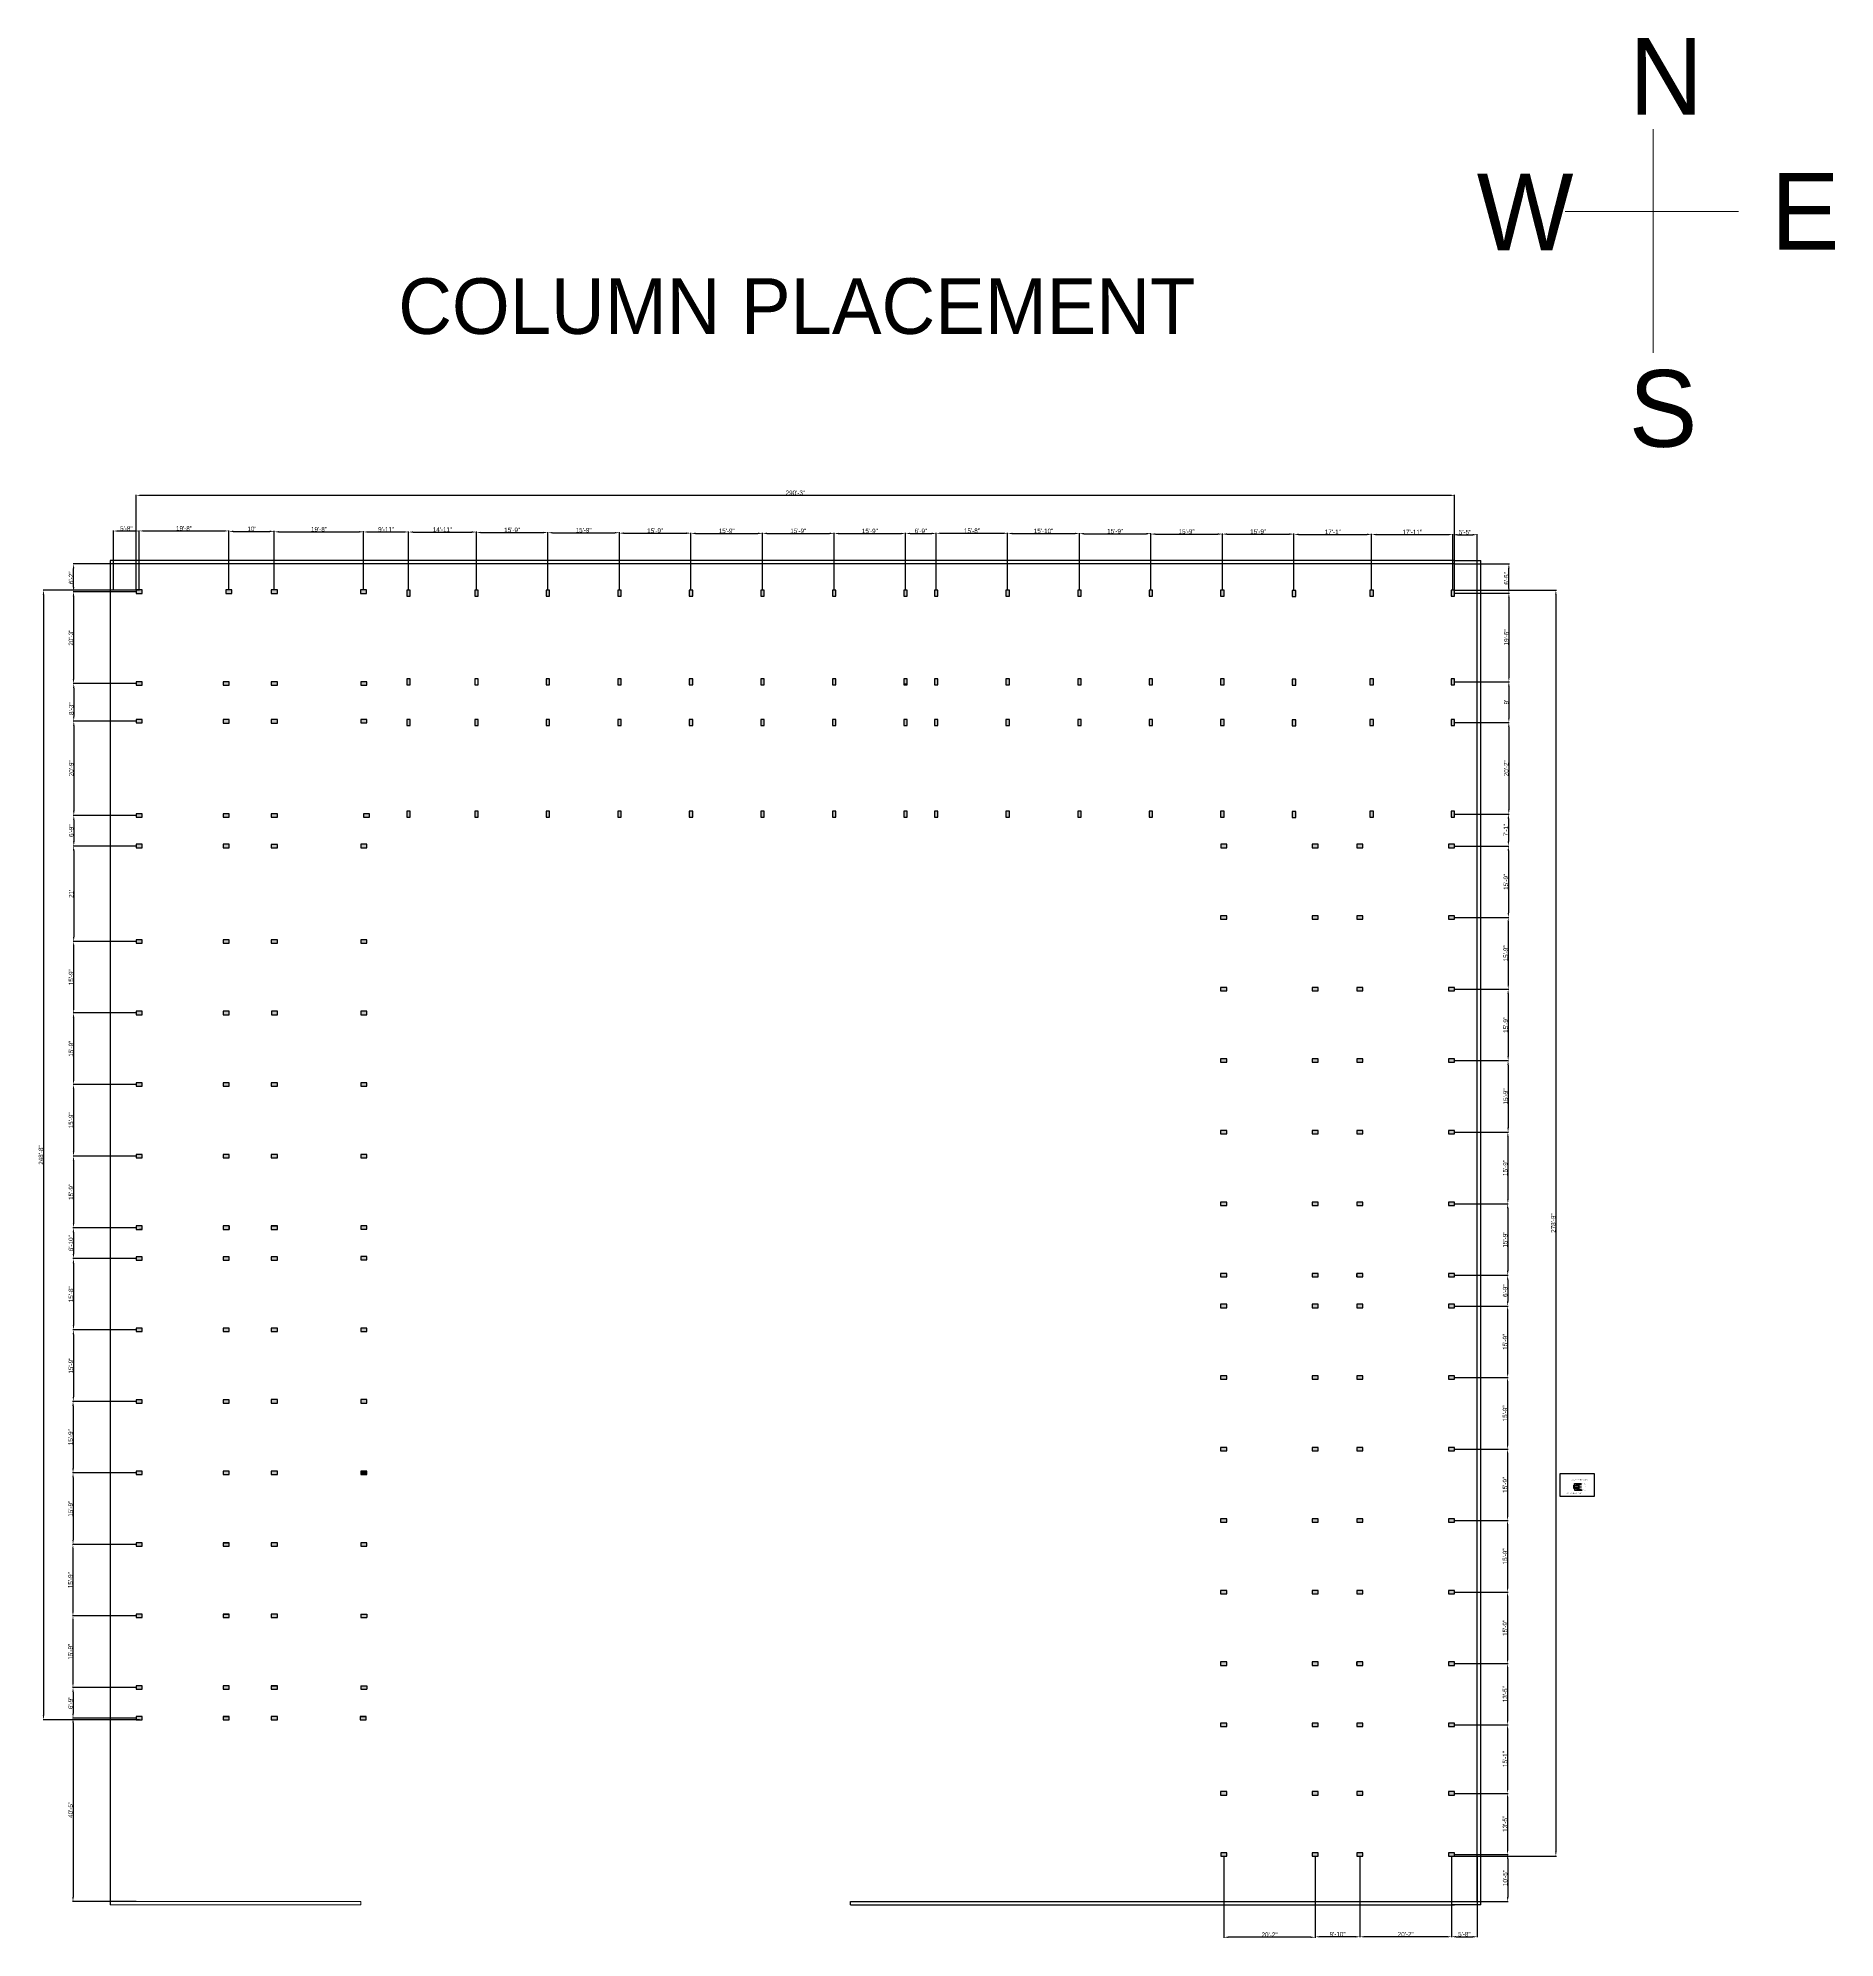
# Model space of a CAD drawing. Header units: millimetres. Extents: x 109 to 4857, y -19 to 5001.
import ezdxf
from ezdxf import colors
from ezdxf.entities.mleader import LeaderData, LeaderLine
from ezdxf.math import Vec2, Vec3

# ---------------------------------------------------------------- set-up
doc = ezdxf.new("R2010")
doc.units = ezdxf.units.MM
doc.linetypes.add('ACAD_ISO02W100', pattern=[15, 12, -3])
for name, color, linetype in [('dimension', 191, 'Continuous'), ('dotted line', 7, 'ACAD_ISO02W100'), ('lader', 210, 'Continuous'), ('STAIR CASE', 210, 'Continuous')]:
    doc.layers.add(name, color=color, linetype=linetype)
doc.dimstyles.new('ISO-25', dxfattribs={"dimtxt": 12, "dimasz": 12, "dimexe": 1.25, "dimexo": 0.625, "dimtad": 1, "dimdec": 0, "dimlunit": 4, "dimtxsty": 'Standard', "dimcen": 2.5, "dimadec": 0, "dimazin": 0, "dimtfac": 1, "dimtdec": 0, "dimtmove": 0, "dimatfit": 3, "dimfxl": 1, "dimarcsym": 0})

# ---------------------------------------------------------------- blocks, each defined once
blk = doc.blocks.new('*D52')
at = {"layer": 'Defpoints', "color": 0, "linetype": 'Continuous', "ltscale": 3, "transparency": 16777216}
for p in [(369, 3537.9), (203.2, 3295.3), (369, 3295.3)]:
    blk.add_point(p, dxfattribs=at)
at = {"layer": 'dimension', "color": 0, "linetype": 'Continuous', "lineweight": -2, "ltscale": 3, "transparency": 16777216}
for p, q in [((368.4, 3537.9), (202, 3537.9)), ((203.2, 3525.9), (203.2, 3307.3)), ((368.4, 3295.3), (202, 3295.3))]:
    blk.add_line(p, q, dxfattribs=at)
at = {"layer": 'dimension', "color": 0, "linetype": 'Continuous', "ltscale": 3, "transparency": 16777216}
for points in [[(201.2, 3525.9), (205.2, 3525.9), (203.2, 3537.9)], [(201.2, 3307.3), (205.2, 3307.3), (203.2, 3295.3)]]:
    blk.add_solid(points, dxfattribs=at)
at = {"layer": 'dimension', "color": 0, "linetype": 'Continuous', "lineweight": 20, "ltscale": 3, "transparency": 16777216, "insert": (196.6, 3416.6), "char_height": 12, "attachment_point": 5, "rotation": 90}
blk.add_mtext('20\'-3"', dxfattribs=at)
blk = doc.blocks.new('*D53')
at = {"layer": 'Defpoints', "color": 0, "linetype": 'Continuous', "ltscale": 3, "transparency": 16777216}
for p in [(369, 3295.3), (203.9, 3195.8), (369, 3195.8)]:
    blk.add_point(p, dxfattribs=at)
at = {"layer": 'dimension', "color": 0, "linetype": 'Continuous', "lineweight": -2, "ltscale": 3, "transparency": 16777216}
for p, q in [((368.4, 3295.3), (202.7, 3295.3)), ((203.9, 3283.3), (203.9, 3207.8)), ((368.4, 3195.8), (202.7, 3195.8))]:
    blk.add_line(p, q, dxfattribs=at)
at = {"layer": 'dimension', "color": 0, "linetype": 'Continuous', "ltscale": 3, "transparency": 16777216}
for points in [[(201.9, 3283.3), (205.9, 3283.3), (203.9, 3295.3)], [(201.9, 3207.8), (205.9, 3207.8), (203.9, 3195.8)]]:
    blk.add_solid(points, dxfattribs=at)
at = {"layer": 'dimension', "color": 0, "linetype": 'Continuous', "lineweight": 20, "ltscale": 3, "transparency": 16777216, "insert": (197.3, 3228.8), "char_height": 12, "attachment_point": 5, "rotation": 90}
blk.add_mtext('8\'-3"', dxfattribs=at)
blk = doc.blocks.new('*D54')
at = {"layer": 'Defpoints', "color": 0, "linetype": 'Continuous', "ltscale": 3, "transparency": 16777216}
for p in [(369, 3195.8), (204, 2947), (369, 2947)]:
    blk.add_point(p, dxfattribs=at)
at = {"layer": 'dimension', "color": 0, "linetype": 'Continuous', "lineweight": -2, "ltscale": 3, "transparency": 16777216}
for p, q in [((368.4, 3195.8), (202.7, 3195.8)), ((204, 3183.8), (204, 2959)), ((368.4, 2947), (202.7, 2947))]:
    blk.add_line(p, q, dxfattribs=at)
at = {"layer": 'dimension', "color": 0, "linetype": 'Continuous', "ltscale": 3, "transparency": 16777216}
for points in [[(202, 3183.8), (206, 3183.8), (204, 3195.8)], [(202, 2959), (206, 2959), (204, 2947)]]:
    blk.add_solid(points, dxfattribs=at)
at = {"layer": 'dimension', "color": 0, "linetype": 'Continuous', "lineweight": 20, "ltscale": 3, "transparency": 16777216, "insert": (197.4, 3071.4), "char_height": 12, "attachment_point": 5, "rotation": 90}
blk.add_mtext('20\'-9"', dxfattribs=at)
blk = doc.blocks.new('*D55')
at = {"layer": 'Defpoints', "color": 0, "linetype": 'Continuous', "ltscale": 3, "transparency": 16777216}
for p in [(369, 2947), (204, 2866), (369, 2866)]:
    blk.add_point(p, dxfattribs=at)
at = {"layer": 'dimension', "color": 0, "linetype": 'Continuous', "lineweight": -2, "ltscale": 3, "transparency": 16777216}
for p, q in [((368.4, 2947), (202.7, 2947)), ((204, 2935), (204, 2878)), ((368.4, 2866), (202.7, 2866))]:
    blk.add_line(p, q, dxfattribs=at)
at = {"layer": 'dimension', "color": 0, "linetype": 'Continuous', "ltscale": 3, "transparency": 16777216}
for points in [[(202, 2935), (206, 2935), (204, 2947)], [(202, 2878), (206, 2878), (204, 2866)]]:
    blk.add_solid(points, dxfattribs=at)
at = {"layer": 'dimension', "color": 0, "linetype": 'Continuous', "lineweight": 20, "ltscale": 3, "transparency": 16777216, "insert": (197.3, 2906.5), "char_height": 12, "attachment_point": 5, "rotation": 90}
blk.add_mtext('6\'-9"', dxfattribs=at)
blk = doc.blocks.new('*D56')
at = {"layer": 'Defpoints', "color": 0, "linetype": 'Continuous', "ltscale": 3, "transparency": 16777216}
for p in [(369, 2866), (203.7, 2613.9), (369, 2613.9)]:
    blk.add_point(p, dxfattribs=at)
at = {"layer": 'dimension', "color": 0, "linetype": 'Continuous', "lineweight": -2, "ltscale": 3, "transparency": 16777216}
for p, q in [((368.4, 2866), (202.5, 2866)), ((203.7, 2854), (203.7, 2625.9)), ((368.4, 2613.9), (202.5, 2613.9))]:
    blk.add_line(p, q, dxfattribs=at)
at = {"layer": 'dimension', "color": 0, "linetype": 'Continuous', "ltscale": 3, "transparency": 16777216}
for points in [[(201.7, 2854), (205.7, 2854), (203.7, 2866)], [(201.7, 2625.9), (205.7, 2625.9), (203.7, 2613.9)]]:
    blk.add_solid(points, dxfattribs=at)
at = {"layer": 'dimension', "color": 0, "linetype": 'Continuous', "lineweight": 20, "ltscale": 3, "transparency": 16777216, "insert": (197.1, 2739.9), "char_height": 12, "attachment_point": 5, "rotation": 90}
blk.add_mtext("21'", dxfattribs=at)
blk = doc.blocks.new('*D57')
at = {"layer": 'Defpoints', "color": 0, "linetype": 'Continuous', "ltscale": 3, "transparency": 16777216}
for p in [(369, 2613.9), (203.6, 2425), (369, 2425)]:
    blk.add_point(p, dxfattribs=at)
at = {"layer": 'dimension', "color": 0, "linetype": 'Continuous', "lineweight": -2, "ltscale": 3, "transparency": 16777216}
for p, q in [((368.4, 2613.9), (202.3, 2613.9)), ((203.6, 2601.9), (203.6, 2437)), ((368.4, 2425), (202.3, 2425))]:
    blk.add_line(p, q, dxfattribs=at)
at = {"layer": 'dimension', "color": 0, "linetype": 'Continuous', "ltscale": 3, "transparency": 16777216}
for points in [[(201.6, 2601.9), (205.6, 2601.9), (203.6, 2613.9)], [(201.6, 2437), (205.6, 2437), (203.6, 2425)]]:
    blk.add_solid(points, dxfattribs=at)
at = {"layer": 'dimension', "color": 0, "linetype": 'Continuous', "lineweight": 20, "ltscale": 3, "transparency": 16777216, "insert": (196.9, 2519.4), "char_height": 12, "attachment_point": 5, "rotation": 90}
blk.add_mtext('15\'-9"', dxfattribs=at)
blk = doc.blocks.new('*D58')
at = {"layer": 'Defpoints', "color": 0, "linetype": 'Continuous', "ltscale": 3, "transparency": 16777216}
for p in [(369, 2425), (203.4, 2236), (369, 2236)]:
    blk.add_point(p, dxfattribs=at)
at = {"layer": 'dimension', "color": 0, "linetype": 'Continuous', "lineweight": -2, "ltscale": 3, "transparency": 16777216}
for p, q in [((368.4, 2425), (202.1, 2425)), ((203.4, 2413), (203.4, 2248)), ((368.4, 2236), (202.1, 2236))]:
    blk.add_line(p, q, dxfattribs=at)
at = {"layer": 'dimension', "color": 0, "linetype": 'Continuous', "ltscale": 3, "transparency": 16777216}
for points in [[(201.4, 2413), (205.4, 2413), (203.4, 2425)], [(201.4, 2248), (205.4, 2248), (203.4, 2236)]]:
    blk.add_solid(points, dxfattribs=at)
at = {"layer": 'dimension', "color": 0, "linetype": 'Continuous', "lineweight": 20, "ltscale": 3, "transparency": 16777216, "insert": (196.8, 2330.5), "char_height": 12, "attachment_point": 5, "rotation": 90}
blk.add_mtext('15\'-9"', dxfattribs=at)
blk = doc.blocks.new('*D59')
at = {"layer": 'Defpoints', "color": 0, "linetype": 'Continuous', "ltscale": 3, "transparency": 16777216}
for p in [(369, 2236), (203.3, 2046.8), (369, 2046.8)]:
    blk.add_point(p, dxfattribs=at)
at = {"layer": 'dimension', "color": 0, "linetype": 'Continuous', "lineweight": -2, "ltscale": 3, "transparency": 16777216}
for p, q in [((368.4, 2236), (202, 2236)), ((203.3, 2224), (203.3, 2058.8)), ((368.4, 2046.8), (202, 2046.8))]:
    blk.add_line(p, q, dxfattribs=at)
at = {"layer": 'dimension', "color": 0, "linetype": 'Continuous', "ltscale": 3, "transparency": 16777216}
for points in [[(201.3, 2224), (205.3, 2224), (203.3, 2236)], [(201.3, 2058.8), (205.3, 2058.8), (203.3, 2046.8)]]:
    blk.add_solid(points, dxfattribs=at)
at = {"layer": 'dimension', "color": 0, "linetype": 'Continuous', "lineweight": 20, "ltscale": 3, "transparency": 16777216, "insert": (196.6, 2141.4), "char_height": 12, "attachment_point": 5, "rotation": 90}
blk.add_mtext('15\'-9"', dxfattribs=at)
blk = doc.blocks.new('*D60')
at = {"layer": 'Defpoints', "color": 0, "linetype": 'Continuous', "ltscale": 3, "transparency": 16777216}
for p in [(369, 2046.8), (203.3, 1857.7), (369, 1857.7)]:
    blk.add_point(p, dxfattribs=at)
at = {"layer": 'dimension', "color": 0, "linetype": 'Continuous', "lineweight": -2, "ltscale": 3, "transparency": 16777216}
for p, q in [((368.4, 2046.8), (202.1, 2046.8)), ((203.3, 2034.8), (203.3, 1869.7)), ((368.4, 1857.7), (202.1, 1857.7))]:
    blk.add_line(p, q, dxfattribs=at)
at = {"layer": 'dimension', "color": 0, "linetype": 'Continuous', "ltscale": 3, "transparency": 16777216}
for points in [[(201.3, 2034.8), (205.3, 2034.8), (203.3, 2046.8)], [(201.3, 1869.7), (205.3, 1869.7), (203.3, 1857.7)]]:
    blk.add_solid(points, dxfattribs=at)
at = {"layer": 'dimension', "color": 0, "linetype": 'Continuous', "lineweight": 20, "ltscale": 3, "transparency": 16777216, "insert": (196.7, 1952.3), "char_height": 12, "attachment_point": 5, "rotation": 90}
blk.add_mtext('15\'-9"', dxfattribs=at)
blk = doc.blocks.new('*D61')
at = {"layer": 'Defpoints', "color": 0, "linetype": 'Continuous', "ltscale": 3, "transparency": 16777216}
for p in [(369, 1857.7), (203, 1776), (369, 1776)]:
    blk.add_point(p, dxfattribs=at)
at = {"layer": 'dimension', "color": 0, "linetype": 'Continuous', "lineweight": -2, "ltscale": 3, "transparency": 16777216}
for p, q in [((368.4, 1857.7), (201.8, 1857.7)), ((203, 1845.7), (203, 1788)), ((368.4, 1776), (201.8, 1776))]:
    blk.add_line(p, q, dxfattribs=at)
at = {"layer": 'dimension', "color": 0, "linetype": 'Continuous', "ltscale": 3, "transparency": 16777216}
for points in [[(201, 1845.7), (205, 1845.7), (203, 1857.7)], [(201, 1788), (205, 1788), (203, 1776)]]:
    blk.add_solid(points, dxfattribs=at)
at = {"layer": 'dimension', "color": 0, "linetype": 'Continuous', "lineweight": 20, "ltscale": 3, "transparency": 16777216, "insert": (196.4, 1816.8), "char_height": 12, "attachment_point": 5, "rotation": 90}
blk.add_mtext('6\'-10"', dxfattribs=at)
blk = doc.blocks.new('*D62')
at = {"layer": 'Defpoints', "color": 0, "linetype": 'Continuous', "ltscale": 3, "transparency": 16777216}
for p in [(369, 1776), (203.1, 1587.8), (369, 1587.8)]:
    blk.add_point(p, dxfattribs=at)
at = {"layer": 'dimension', "color": 0, "linetype": 'Continuous', "lineweight": -2, "ltscale": 3, "transparency": 16777216}
for p, q in [((368.4, 1776), (201.9, 1776)), ((203.1, 1764), (203.1, 1599.8)), ((368.4, 1587.8), (201.9, 1587.8))]:
    blk.add_line(p, q, dxfattribs=at)
at = {"layer": 'dimension', "color": 0, "linetype": 'Continuous', "ltscale": 3, "transparency": 16777216}
for points in [[(201.1, 1764), (205.1, 1764), (203.1, 1776)], [(201.1, 1599.8), (205.1, 1599.8), (203.1, 1587.8)]]:
    blk.add_solid(points, dxfattribs=at)
at = {"layer": 'dimension', "color": 0, "linetype": 'Continuous', "lineweight": 20, "ltscale": 3, "transparency": 16777216, "insert": (196.5, 1681.9), "char_height": 12, "attachment_point": 5, "rotation": 90}
blk.add_mtext('15\'-8"', dxfattribs=at)
blk = doc.blocks.new('*D63')
at = {"layer": 'Defpoints', "color": 0, "linetype": 'Continuous', "ltscale": 3, "transparency": 16777216}
for p in [(378, 3541.8), (123.9, 557.5), (378, 557.5)]:
    blk.add_point(p, dxfattribs=at)
at = {"layer": 'dimension', "color": 0, "linetype": 'Continuous', "lineweight": -2, "ltscale": 3, "transparency": 16777216}
for p, q in [((377.4, 3541.8), (122.7, 3541.8)), ((123.9, 3529.8), (123.9, 569.5)), ((377.4, 557.5), (122.7, 557.5))]:
    blk.add_line(p, q, dxfattribs=at)
at = {"layer": 'dimension', "color": 0, "linetype": 'Continuous', "ltscale": 3, "transparency": 16777216}
for points in [[(121.9, 3529.8), (125.9, 3529.8), (123.9, 3541.8)], [(121.9, 569.5), (125.9, 569.5), (123.9, 557.5)]]:
    blk.add_solid(points, dxfattribs=at)
at = {"layer": 'dimension', "color": 0, "linetype": 'Continuous', "lineweight": 20, "ltscale": 3, "transparency": 16777216, "insert": (117.3, 2049.7), "char_height": 12, "attachment_point": 5, "rotation": 90}
blk.add_mtext('248\'-8"', dxfattribs=at)
blk = doc.blocks.new('*D64')
at = {"layer": 'Defpoints', "color": 0, "linetype": 'Continuous', "ltscale": 3, "transparency": 16777216}
for p in [(369, 1587.8), (202.8, 1398.8), (369, 1398.8)]:
    blk.add_point(p, dxfattribs=at)
at = {"layer": 'dimension', "color": 0, "linetype": 'Continuous', "lineweight": -2, "ltscale": 3, "transparency": 16777216}
for p, q in [((368.4, 1587.8), (201.5, 1587.8)), ((202.8, 1575.8), (202.8, 1410.8)), ((368.4, 1398.8), (201.5, 1398.8))]:
    blk.add_line(p, q, dxfattribs=at)
at = {"layer": 'dimension', "color": 0, "linetype": 'Continuous', "ltscale": 3, "transparency": 16777216}
for points in [[(200.8, 1575.8), (204.8, 1575.8), (202.8, 1587.8)], [(200.8, 1410.8), (204.8, 1410.8), (202.8, 1398.8)]]:
    blk.add_solid(points, dxfattribs=at)
at = {"layer": 'dimension', "color": 0, "linetype": 'Continuous', "lineweight": 20, "ltscale": 3, "transparency": 16777216, "insert": (196.2, 1493.3), "char_height": 12, "attachment_point": 5, "rotation": 90}
blk.add_mtext('15\'-9"', dxfattribs=at)
blk = doc.blocks.new('*D2')
at = {"layer": 'Defpoints', "color": 0, "linetype": 'Continuous', "ltscale": 3, "transparency": 16777216}
for p in [(369, 1398.8), (202, 1209.8), (369, 1209.8)]:
    blk.add_point(p, dxfattribs=at)
at = {"layer": 'dimension', "color": 0, "linetype": 'Continuous', "lineweight": -2, "ltscale": 3, "transparency": 16777216}
for p, q in [((368.4, 1398.8), (200.8, 1398.8)), ((202, 1386.8), (202, 1221.8)), ((368.4, 1209.8), (200.8, 1209.8))]:
    blk.add_line(p, q, dxfattribs=at)
at = {"layer": 'dimension', "color": 0, "linetype": 'Continuous', "ltscale": 3, "transparency": 16777216}
for points in [[(200, 1386.8), (204, 1386.8), (202, 1398.8)], [(200, 1221.8), (204, 1221.8), (202, 1209.8)]]:
    blk.add_solid(points, dxfattribs=at)
at = {"layer": 'dimension', "color": 0, "linetype": 'Continuous', "lineweight": 20, "ltscale": 3, "transparency": 16777216, "insert": (195.4, 1304.3), "char_height": 12, "attachment_point": 5, "rotation": 90}
blk.add_mtext('15\'-9"', dxfattribs=at)
blk = doc.blocks.new('*D3')
at = {"layer": 'Defpoints', "color": 0, "linetype": 'Continuous', "ltscale": 3, "transparency": 16777216}
for p in [(369, 1209.8), (202, 1021), (369, 1021)]:
    blk.add_point(p, dxfattribs=at)
at = {"layer": 'dimension', "color": 0, "linetype": 'Continuous', "lineweight": -2, "ltscale": 3, "transparency": 16777216}
for p, q in [((368.4, 1209.8), (200.7, 1209.8)), ((202, 1197.8), (202, 1033)), ((368.4, 1021), (200.7, 1021))]:
    blk.add_line(p, q, dxfattribs=at)
at = {"layer": 'dimension', "color": 0, "linetype": 'Continuous', "ltscale": 3, "transparency": 16777216}
for points in [[(200, 1197.8), (204, 1197.8), (202, 1209.8)], [(200, 1033), (204, 1033), (202, 1021)]]:
    blk.add_solid(points, dxfattribs=at)
at = {"layer": 'dimension', "color": 0, "linetype": 'Continuous', "lineweight": 20, "ltscale": 3, "transparency": 16777216, "insert": (195.4, 1115.4), "char_height": 12, "attachment_point": 5, "rotation": 90}
blk.add_mtext('15\'-9"', dxfattribs=at)
blk = doc.blocks.new('*D4')
at = {"layer": 'Defpoints', "color": 0, "linetype": 'Continuous', "ltscale": 3, "transparency": 16777216}
for p in [(369, 1021), (201.7, 832), (369, 832)]:
    blk.add_point(p, dxfattribs=at)
at = {"layer": 'dimension', "color": 0, "linetype": 'Continuous', "lineweight": -2, "ltscale": 3, "transparency": 16777216}
for p, q in [((368.4, 1021), (200.5, 1021)), ((201.7, 1009), (201.7, 844)), ((368.4, 832), (200.5, 832))]:
    blk.add_line(p, q, dxfattribs=at)
at = {"layer": 'dimension', "color": 0, "linetype": 'Continuous', "ltscale": 3, "transparency": 16777216}
for points in [[(199.7, 1009), (203.7, 1009), (201.7, 1021)], [(199.7, 844), (203.7, 844), (201.7, 832)]]:
    blk.add_solid(points, dxfattribs=at)
at = {"layer": 'dimension', "color": 0, "linetype": 'Continuous', "lineweight": 20, "ltscale": 3, "transparency": 16777216, "insert": (195.1, 926.5), "char_height": 12, "attachment_point": 5, "rotation": 90}
blk.add_mtext('15\'-9"', dxfattribs=at)
blk = doc.blocks.new('*D5')
at = {"layer": 'Defpoints', "color": 0, "linetype": 'Continuous', "ltscale": 3, "transparency": 16777216}
for p in [(369, 832), (201.8, 643), (369, 643)]:
    blk.add_point(p, dxfattribs=at)
at = {"layer": 'dimension', "color": 0, "linetype": 'Continuous', "lineweight": -2, "ltscale": 3, "transparency": 16777216}
for p, q in [((368.4, 832), (200.5, 832)), ((201.8, 820), (201.8, 655)), ((368.4, 643), (200.5, 643))]:
    blk.add_line(p, q, dxfattribs=at)
at = {"layer": 'dimension', "color": 0, "linetype": 'Continuous', "ltscale": 3, "transparency": 16777216}
for points in [[(199.8, 820), (203.8, 820), (201.8, 832)], [(199.8, 655), (203.8, 655), (201.8, 643)]]:
    blk.add_solid(points, dxfattribs=at)
at = {"layer": 'dimension', "color": 0, "linetype": 'Continuous', "lineweight": 20, "ltscale": 3, "transparency": 16777216, "insert": (195.1, 737.5), "char_height": 12, "attachment_point": 5, "rotation": 90}
blk.add_mtext('15\'-9"', dxfattribs=at)
blk = doc.blocks.new('*D6')
at = {"layer": 'Defpoints', "color": 0, "linetype": 'Continuous', "ltscale": 3, "transparency": 16777216}
for p in [(369, 643), (202, 562), (369, 562)]:
    blk.add_point(p, dxfattribs=at)
at = {"layer": 'dimension', "color": 0, "linetype": 'Continuous', "lineweight": -2, "ltscale": 3, "transparency": 16777216}
for p, q in [((368.4, 643), (200.7, 643)), ((202, 631), (202, 574)), ((368.4, 562), (200.7, 562))]:
    blk.add_line(p, q, dxfattribs=at)
at = {"layer": 'dimension', "color": 0, "linetype": 'Continuous', "ltscale": 3, "transparency": 16777216}
for points in [[(200, 631), (204, 631), (202, 643)], [(200, 574), (204, 574), (202, 562)]]:
    blk.add_solid(points, dxfattribs=at)
at = {"layer": 'dimension', "color": 0, "linetype": 'Continuous', "lineweight": 20, "ltscale": 3, "transparency": 16777216, "insert": (195.4, 602.5), "char_height": 12, "attachment_point": 5, "rotation": 90}
blk.add_mtext('6\'-9"', dxfattribs=at)
blk = doc.blocks.new('*D7')
at = {"layer": 'Defpoints', "color": 0, "linetype": 'Continuous', "ltscale": 3, "transparency": 16777216}
for p in [(369, 562), (201.9, 77.5), (369, 77.5)]:
    blk.add_point(p, dxfattribs=at)
at = {"layer": 'dimension', "color": 0, "linetype": 'Continuous', "lineweight": -2, "ltscale": 3, "transparency": 16777216}
for p, q in [((368.4, 562), (200.7, 562)), ((201.9, 550), (201.9, 89.5)), ((368.4, 77.5), (200.7, 77.5))]:
    blk.add_line(p, q, dxfattribs=at)
at = {"layer": 'dimension', "color": 0, "linetype": 'Continuous', "ltscale": 3, "transparency": 16777216}
for points in [[(199.9, 550), (203.9, 550), (201.9, 562)], [(199.9, 89.5), (203.9, 89.5), (201.9, 77.5)]]:
    blk.add_solid(points, dxfattribs=at)
at = {"layer": 'dimension', "color": 0, "linetype": 'Continuous', "lineweight": 20, "ltscale": 3, "transparency": 16777216, "insert": (195.3, 319.7), "char_height": 12, "attachment_point": 5, "rotation": 90}
blk.add_mtext('40\'-5"', dxfattribs=at)
blk = doc.blocks.new('*D8')
at = {"layer": 'Defpoints', "color": 0, "linetype": 'Continuous', "ltscale": 3, "transparency": 16777216}
for p in [(613.4, 3698.4), (377, 3542.4), (613.4, 3542.4)]:
    blk.add_point(p, dxfattribs=at)
at = {"layer": 'dimension', "color": 0, "linetype": 'Continuous', "lineweight": -2, "ltscale": 3, "transparency": 16777216}
for p, q in [((377, 3543.1), (377, 3699.7)), ((389, 3698.4), (601.4, 3698.4)), ((613.4, 3543.1), (613.4, 3699.7))]:
    blk.add_line(p, q, dxfattribs=at)
at = {"layer": 'dimension', "color": 0, "linetype": 'Continuous', "ltscale": 3, "transparency": 16777216}
for points in [[(389, 3700.4), (389, 3696.4), (377, 3698.4)], [(601.4, 3700.4), (601.4, 3696.4), (613.4, 3698.4)]]:
    blk.add_solid(points, dxfattribs=at)
at = {"layer": 'dimension', "color": 0, "linetype": 'Continuous', "lineweight": 20, "ltscale": 3, "transparency": 16777216, "insert": (495.2, 3705.1), "char_height": 12, "attachment_point": 5}
blk.add_mtext('19\'-8"', dxfattribs=at)
blk = doc.blocks.new('*D9')
at = {"layer": 'Defpoints', "color": 0, "linetype": 'Continuous', "ltscale": 3, "transparency": 16777216}
for p in [(733.8, 3697.3), (613.4, 3542.4), (733.8, 3542.4)]:
    blk.add_point(p, dxfattribs=at)
at = {"layer": 'dimension', "color": 0, "linetype": 'Continuous', "lineweight": -2, "ltscale": 3, "transparency": 16777216}
for p, q in [((613.4, 3543.1), (613.4, 3698.6)), ((625.4, 3697.3), (721.8, 3697.3)), ((733.8, 3543.1), (733.8, 3698.6))]:
    blk.add_line(p, q, dxfattribs=at)
at = {"layer": 'dimension', "color": 0, "linetype": 'Continuous', "ltscale": 3, "transparency": 16777216}
for points in [[(625.4, 3699.3), (625.4, 3695.3), (613.4, 3697.3)], [(721.8, 3699.3), (721.8, 3695.3), (733.8, 3697.3)]]:
    blk.add_solid(points, dxfattribs=at)
at = {"layer": 'dimension', "color": 0, "linetype": 'Continuous', "lineweight": 20, "ltscale": 3, "transparency": 16777216, "insert": (673.6, 3703.9), "char_height": 12, "attachment_point": 5}
blk.add_mtext("10'", dxfattribs=at)
blk = doc.blocks.new('*D10')
at = {"layer": 'Defpoints', "color": 0, "linetype": 'Continuous', "ltscale": 3, "transparency": 16777216}
for p in [(969.7, 3696.1), (733.8, 3542.4), (969.7, 3542.4)]:
    blk.add_point(p, dxfattribs=at)
at = {"layer": 'dimension', "color": 0, "linetype": 'Continuous', "lineweight": -2, "ltscale": 3, "transparency": 16777216}
for p, q in [((733.8, 3543.1), (733.8, 3697.4)), ((745.8, 3696.1), (957.7, 3696.1)), ((969.7, 3543.1), (969.7, 3697.4))]:
    blk.add_line(p, q, dxfattribs=at)
at = {"layer": 'dimension', "color": 0, "linetype": 'Continuous', "ltscale": 3, "transparency": 16777216}
for points in [[(745.8, 3698.1), (745.8, 3694.1), (733.8, 3696.1)], [(957.7, 3698.1), (957.7, 3694.1), (969.7, 3696.1)]]:
    blk.add_solid(points, dxfattribs=at)
at = {"layer": 'dimension', "color": 0, "linetype": 'Continuous', "lineweight": 20, "ltscale": 3, "transparency": 16777216, "insert": (851.8, 3702.7), "char_height": 12, "attachment_point": 5}
blk.add_mtext('19\'-8"', dxfattribs=at)
blk = doc.blocks.new('*D11')
at = {"layer": 'Defpoints', "color": 0, "linetype": 'Continuous', "ltscale": 3, "transparency": 16777216}
for p in [(1088.6, 3695.7), (969.7, 3542.4), (1088.6, 3542.2)]:
    blk.add_point(p, dxfattribs=at)
at = {"layer": 'dimension', "color": 0, "linetype": 'Continuous', "lineweight": -2, "ltscale": 3, "transparency": 16777216}
for p, q in [((969.7, 3543.1), (969.7, 3697)), ((981.7, 3695.7), (1076.6, 3695.7)), ((1088.6, 3542.9), (1088.6, 3697))]:
    blk.add_line(p, q, dxfattribs=at)
at = {"layer": 'dimension', "color": 0, "linetype": 'Continuous', "ltscale": 3, "transparency": 16777216}
for points in [[(981.7, 3697.7), (981.7, 3693.7), (969.7, 3695.7)], [(1076.6, 3697.7), (1076.6, 3693.7), (1088.6, 3695.7)]]:
    blk.add_solid(points, dxfattribs=at)
at = {"layer": 'dimension', "color": 0, "linetype": 'Continuous', "lineweight": 20, "ltscale": 3, "transparency": 16777216, "insert": (1029.2, 3702.3), "char_height": 12, "attachment_point": 5}
blk.add_mtext('9\'-11"', dxfattribs=at)
blk = doc.blocks.new('*D12')
at = {"layer": 'Defpoints', "color": 0, "linetype": 'Continuous', "ltscale": 3, "transparency": 16777216}
for p in [(1267.6, 3695.5), (1088.6, 3542.2), (1267.6, 3542.2)]:
    blk.add_point(p, dxfattribs=at)
at = {"layer": 'dimension', "color": 0, "linetype": 'Continuous', "lineweight": -2, "ltscale": 3, "transparency": 16777216}
for p, q in [((1088.6, 3542.9), (1088.6, 3696.7)), ((1100.6, 3695.5), (1255.6, 3695.5)), ((1267.6, 3542.9), (1267.6, 3696.7))]:
    blk.add_line(p, q, dxfattribs=at)
at = {"layer": 'dimension', "color": 0, "linetype": 'Continuous', "ltscale": 3, "transparency": 16777216}
for points in [[(1100.6, 3697.5), (1100.6, 3693.5), (1088.6, 3695.5)], [(1255.6, 3697.5), (1255.6, 3693.5), (1267.6, 3695.5)]]:
    blk.add_solid(points, dxfattribs=at)
at = {"layer": 'dimension', "color": 0, "linetype": 'Continuous', "lineweight": 20, "ltscale": 3, "transparency": 16777216, "insert": (1178.1, 3702.1), "char_height": 12, "attachment_point": 5}
blk.add_mtext('14\'-11"', dxfattribs=at)
blk = doc.blocks.new('*D13')
at = {"layer": 'Defpoints', "color": 0, "linetype": 'Continuous', "ltscale": 3, "transparency": 16777216}
for p in [(1456.7, 3694.2), (1267.6, 3542.2), (1456.7, 3542.2)]:
    blk.add_point(p, dxfattribs=at)
at = {"layer": 'dimension', "color": 0, "linetype": 'Continuous', "lineweight": -2, "ltscale": 3, "transparency": 16777216}
for p, q in [((1267.6, 3542.9), (1267.6, 3695.5)), ((1279.6, 3694.2), (1444.7, 3694.2)), ((1456.7, 3542.9), (1456.7, 3695.5))]:
    blk.add_line(p, q, dxfattribs=at)
at = {"layer": 'dimension', "color": 0, "linetype": 'Continuous', "ltscale": 3, "transparency": 16777216}
for points in [[(1279.6, 3696.2), (1279.6, 3692.2), (1267.6, 3694.2)], [(1444.7, 3696.2), (1444.7, 3692.2), (1456.7, 3694.2)]]:
    blk.add_solid(points, dxfattribs=at)
at = {"layer": 'dimension', "color": 0, "linetype": 'Continuous', "lineweight": 20, "ltscale": 3, "transparency": 16777216, "insert": (1362.2, 3700.9), "char_height": 12, "attachment_point": 5}
blk.add_mtext('15\'-9"', dxfattribs=at)
blk = doc.blocks.new('*D14')
at = {"layer": 'Defpoints', "color": 0, "linetype": 'Continuous', "ltscale": 3, "transparency": 16777216}
for p in [(1645.5, 3693.7), (1456.7, 3542.2), (1645.5, 3542.2)]:
    blk.add_point(p, dxfattribs=at)
at = {"layer": 'dimension', "color": 0, "linetype": 'Continuous', "lineweight": -2, "ltscale": 3, "transparency": 16777216}
for p, q in [((1456.7, 3542.9), (1456.7, 3694.9)), ((1468.7, 3693.7), (1633.5, 3693.7)), ((1645.5, 3542.9), (1645.5, 3694.9))]:
    blk.add_line(p, q, dxfattribs=at)
at = {"layer": 'dimension', "color": 0, "linetype": 'Continuous', "ltscale": 3, "transparency": 16777216}
for points in [[(1468.7, 3695.7), (1468.7, 3691.7), (1456.7, 3693.7)], [(1633.5, 3695.7), (1633.5, 3691.7), (1645.5, 3693.7)]]:
    blk.add_solid(points, dxfattribs=at)
at = {"layer": 'dimension', "color": 0, "linetype": 'Continuous', "lineweight": 20, "ltscale": 3, "transparency": 16777216, "insert": (1551.1, 3700.3), "char_height": 12, "attachment_point": 5}
blk.add_mtext('15\'-9"', dxfattribs=at)
blk = doc.blocks.new('*D15')
at = {"layer": 'Defpoints', "color": 0, "linetype": 'Continuous', "ltscale": 3, "transparency": 16777216}
for p in [(1834.6, 3692.5), (1645.5, 3542.2), (1834.6, 3542.2)]:
    blk.add_point(p, dxfattribs=at)
at = {"layer": 'dimension', "color": 0, "linetype": 'Continuous', "lineweight": -2, "ltscale": 3, "transparency": 16777216}
for p, q in [((1645.5, 3542.9), (1645.5, 3693.7)), ((1657.5, 3692.5), (1822.6, 3692.5)), ((1834.6, 3542.9), (1834.6, 3693.7))]:
    blk.add_line(p, q, dxfattribs=at)
at = {"layer": 'dimension', "color": 0, "linetype": 'Continuous', "ltscale": 3, "transparency": 16777216}
for points in [[(1657.5, 3694.5), (1657.5, 3690.5), (1645.5, 3692.5)], [(1822.6, 3694.5), (1822.6, 3690.5), (1834.6, 3692.5)]]:
    blk.add_solid(points, dxfattribs=at)
at = {"layer": 'dimension', "color": 0, "linetype": 'Continuous', "lineweight": 20, "ltscale": 3, "transparency": 16777216, "insert": (1740, 3699.1), "char_height": 12, "attachment_point": 5}
blk.add_mtext('15\'-9"', dxfattribs=at)
blk = doc.blocks.new('*D16')
at = {"layer": 'Defpoints', "color": 0, "linetype": 'Continuous', "ltscale": 3, "transparency": 16777216}
for p in [(2023.3, 3692), (1834.6, 3542.2), (2023.3, 3542.2)]:
    blk.add_point(p, dxfattribs=at)
at = {"layer": 'dimension', "color": 0, "linetype": 'Continuous', "lineweight": -2, "ltscale": 3, "transparency": 16777216}
for p, q in [((1834.6, 3542.9), (1834.6, 3693.2)), ((1846.6, 3692), (2011.3, 3692)), ((2023.3, 3542.9), (2023.3, 3693.2))]:
    blk.add_line(p, q, dxfattribs=at)
at = {"layer": 'dimension', "color": 0, "linetype": 'Continuous', "ltscale": 3, "transparency": 16777216}
for points in [[(1846.6, 3694), (1846.6, 3690), (1834.6, 3692)], [(2011.3, 3694), (2011.3, 3690), (2023.3, 3692)]]:
    blk.add_solid(points, dxfattribs=at)
at = {"layer": 'dimension', "color": 0, "linetype": 'Continuous', "lineweight": 20, "ltscale": 3, "transparency": 16777216, "insert": (1929, 3698.6), "char_height": 12, "attachment_point": 5}
blk.add_mtext('15\'-9"', dxfattribs=at)
blk = doc.blocks.new('*D17')
at = {"layer": 'Defpoints', "color": 0, "linetype": 'Continuous', "ltscale": 3, "transparency": 16777216}
for p in [(2212.8, 3692), (2023.3, 3542.2), (2212.8, 3542.2)]:
    blk.add_point(p, dxfattribs=at)
at = {"layer": 'dimension', "color": 0, "linetype": 'Continuous', "lineweight": -2, "ltscale": 3, "transparency": 16777216}
for p, q in [((2023.3, 3542.9), (2023.3, 3693.2)), ((2035.3, 3692), (2200.8, 3692)), ((2212.8, 3542.9), (2212.8, 3693.2))]:
    blk.add_line(p, q, dxfattribs=at)
at = {"layer": 'dimension', "color": 0, "linetype": 'Continuous', "ltscale": 3, "transparency": 16777216}
for points in [[(2035.3, 3694), (2035.3, 3690), (2023.3, 3692)], [(2200.8, 3694), (2200.8, 3690), (2212.8, 3692)]]:
    blk.add_solid(points, dxfattribs=at)
at = {"layer": 'dimension', "color": 0, "linetype": 'Continuous', "lineweight": 20, "ltscale": 3, "transparency": 16777216, "insert": (2118.1, 3698.6), "char_height": 12, "attachment_point": 5}
blk.add_mtext('15\'-9"', dxfattribs=at)
blk = doc.blocks.new('*D18')
at = {"layer": 'Defpoints', "color": 0, "linetype": 'Continuous', "ltscale": 3, "transparency": 16777216}
for p in [(2401.5, 3691.6), (2212.8, 3542.2), (2401.5, 3542.2)]:
    blk.add_point(p, dxfattribs=at)
at = {"layer": 'dimension', "color": 0, "linetype": 'Continuous', "lineweight": -2, "ltscale": 3, "transparency": 16777216}
for p, q in [((2212.8, 3542.9), (2212.8, 3692.8)), ((2224.8, 3691.6), (2389.5, 3691.6)), ((2401.5, 3542.9), (2401.5, 3692.8))]:
    blk.add_line(p, q, dxfattribs=at)
at = {"layer": 'dimension', "color": 0, "linetype": 'Continuous', "ltscale": 3, "transparency": 16777216}
for points in [[(2224.8, 3693.6), (2224.8, 3689.6), (2212.8, 3691.6)], [(2389.5, 3693.6), (2389.5, 3689.6), (2401.5, 3691.6)]]:
    blk.add_solid(points, dxfattribs=at)
at = {"layer": 'dimension', "color": 0, "linetype": 'Continuous', "lineweight": 20, "ltscale": 3, "transparency": 16777216, "insert": (2307.2, 3698.2), "char_height": 12, "attachment_point": 5}
blk.add_mtext('15\'-9"', dxfattribs=at)
blk = doc.blocks.new('*D19')
at = {"layer": 'Defpoints', "color": 0, "linetype": 'Continuous', "ltscale": 3, "transparency": 16777216}
for p in [(2482.7, 3691.8), (2401.5, 3542.2), (2482.7, 3542.2)]:
    blk.add_point(p, dxfattribs=at)
at = {"layer": 'dimension', "color": 0, "linetype": 'Continuous', "lineweight": -2, "ltscale": 3, "transparency": 16777216}
for p, q in [((2401.5, 3542.9), (2401.5, 3693)), ((2413.5, 3691.8), (2470.7, 3691.8)), ((2482.7, 3542.9), (2482.7, 3693))]:
    blk.add_line(p, q, dxfattribs=at)
at = {"layer": 'dimension', "color": 0, "linetype": 'Continuous', "ltscale": 3, "transparency": 16777216}
for points in [[(2413.5, 3693.8), (2413.5, 3689.8), (2401.5, 3691.8)], [(2470.7, 3693.8), (2470.7, 3689.8), (2482.7, 3691.8)]]:
    blk.add_solid(points, dxfattribs=at)
at = {"layer": 'dimension', "color": 0, "linetype": 'Continuous', "lineweight": 20, "ltscale": 3, "transparency": 16777216, "insert": (2442.1, 3698.4), "char_height": 12, "attachment_point": 5}
blk.add_mtext('6\'-9"', dxfattribs=at)
blk = doc.blocks.new('*D20')
at = {"layer": 'Defpoints', "color": 0, "linetype": 'Continuous', "ltscale": 3, "transparency": 16777216}
for p in [(2671.2, 3692.2), (2482.7, 3542.2), (2671.2, 3542.2)]:
    blk.add_point(p, dxfattribs=at)
at = {"layer": 'dimension', "color": 0, "linetype": 'Continuous', "lineweight": -2, "ltscale": 3, "transparency": 16777216}
for p, q in [((2482.7, 3542.9), (2482.7, 3693.4)), ((2494.7, 3692.2), (2659.2, 3692.2)), ((2671.2, 3542.9), (2671.2, 3693.4))]:
    blk.add_line(p, q, dxfattribs=at)
at = {"layer": 'dimension', "color": 0, "linetype": 'Continuous', "ltscale": 3, "transparency": 16777216}
for points in [[(2494.7, 3694.2), (2494.7, 3690.2), (2482.7, 3692.2)], [(2659.2, 3694.2), (2659.2, 3690.2), (2671.2, 3692.2)]]:
    blk.add_solid(points, dxfattribs=at)
at = {"layer": 'dimension', "color": 0, "linetype": 'Continuous', "lineweight": 20, "ltscale": 3, "transparency": 16777216, "insert": (2577, 3698.8), "char_height": 12, "attachment_point": 5}
blk.add_mtext('15\'-8"', dxfattribs=at)
blk = doc.blocks.new('*D21')
at = {"layer": 'Defpoints', "color": 0, "linetype": 'Continuous', "ltscale": 3, "transparency": 16777216}
for p in [(2860.9, 3691.7), (2671.2, 3542.2), (2860.9, 3542.2)]:
    blk.add_point(p, dxfattribs=at)
at = {"layer": 'dimension', "color": 0, "linetype": 'Continuous', "lineweight": -2, "ltscale": 3, "transparency": 16777216}
for p, q in [((2671.2, 3542.9), (2671.2, 3692.9)), ((2683.2, 3691.7), (2848.9, 3691.7)), ((2860.9, 3542.9), (2860.9, 3692.9))]:
    blk.add_line(p, q, dxfattribs=at)
at = {"layer": 'dimension', "color": 0, "linetype": 'Continuous', "ltscale": 3, "transparency": 16777216}
for points in [[(2683.2, 3693.7), (2683.2, 3689.7), (2671.2, 3691.7)], [(2848.9, 3693.7), (2848.9, 3689.7), (2860.9, 3691.7)]]:
    blk.add_solid(points, dxfattribs=at)
at = {"layer": 'dimension', "color": 0, "linetype": 'Continuous', "lineweight": 20, "ltscale": 3, "transparency": 16777216, "insert": (2766.1, 3698.3), "char_height": 12, "attachment_point": 5}
blk.add_mtext('15\'-10"', dxfattribs=at)
blk = doc.blocks.new('*D22')
at = {"layer": 'Defpoints', "color": 0, "linetype": 'Continuous', "ltscale": 3, "transparency": 16777216}
for p in [(3049.7, 3691.2), (2860.9, 3542.2), (3049.7, 3542.2)]:
    blk.add_point(p, dxfattribs=at)
at = {"layer": 'dimension', "color": 0, "linetype": 'Continuous', "lineweight": -2, "ltscale": 3, "transparency": 16777216}
for p, q in [((2860.9, 3542.9), (2860.9, 3692.4)), ((2872.9, 3691.2), (3037.7, 3691.2)), ((3049.7, 3542.9), (3049.7, 3692.4))]:
    blk.add_line(p, q, dxfattribs=at)
at = {"layer": 'dimension', "color": 0, "linetype": 'Continuous', "ltscale": 3, "transparency": 16777216}
for points in [[(2872.9, 3693.2), (2872.9, 3689.2), (2860.9, 3691.2)], [(3037.7, 3693.2), (3037.7, 3689.2), (3049.7, 3691.2)]]:
    blk.add_solid(points, dxfattribs=at)
at = {"layer": 'dimension', "color": 0, "linetype": 'Continuous', "lineweight": 20, "ltscale": 3, "transparency": 16777216, "insert": (2955.3, 3697.8), "char_height": 12, "attachment_point": 5}
blk.add_mtext('15\'-9"', dxfattribs=at)
blk = doc.blocks.new('*D23')
at = {"layer": 'Defpoints', "color": 0, "linetype": 'Continuous', "ltscale": 3, "transparency": 16777216}
for p in [(3238.5, 3690.1), (3049.7, 3542.2), (3238.5, 3542.2)]:
    blk.add_point(p, dxfattribs=at)
at = {"layer": 'dimension', "color": 0, "linetype": 'Continuous', "lineweight": -2, "ltscale": 3, "transparency": 16777216}
for p, q in [((3049.7, 3542.9), (3049.7, 3691.3)), ((3061.7, 3690.1), (3226.5, 3690.1)), ((3238.5, 3542.9), (3238.5, 3691.3))]:
    blk.add_line(p, q, dxfattribs=at)
at = {"layer": 'dimension', "color": 0, "linetype": 'Continuous', "ltscale": 3, "transparency": 16777216}
for points in [[(3061.7, 3692.1), (3061.7, 3688.1), (3049.7, 3690.1)], [(3226.5, 3692.1), (3226.5, 3688.1), (3238.5, 3690.1)]]:
    blk.add_solid(points, dxfattribs=at)
at = {"layer": 'dimension', "color": 0, "linetype": 'Continuous', "lineweight": 20, "ltscale": 3, "transparency": 16777216, "insert": (3144.1, 3696.7), "char_height": 12, "attachment_point": 5}
blk.add_mtext('15\'-9"', dxfattribs=at)
blk = doc.blocks.new('*D24')
at = {"layer": 'Defpoints', "color": 0, "linetype": 'Continuous', "ltscale": 3, "transparency": 16777216}
for p in [(3427.7, 3690), (3238.5, 3542.2), (3427.7, 3541)]:
    blk.add_point(p, dxfattribs=at)
at = {"layer": 'dimension', "color": 0, "linetype": 'Continuous', "lineweight": -2, "ltscale": 3, "transparency": 16777216}
for p, q in [((3238.5, 3542.9), (3238.5, 3691.3)), ((3250.5, 3690), (3415.7, 3690)), ((3427.7, 3541.6), (3427.7, 3691.3))]:
    blk.add_line(p, q, dxfattribs=at)
at = {"layer": 'dimension', "color": 0, "linetype": 'Continuous', "ltscale": 3, "transparency": 16777216}
for points in [[(3250.5, 3692), (3250.5, 3688), (3238.5, 3690)], [(3415.7, 3692), (3415.7, 3688), (3427.7, 3690)]]:
    blk.add_solid(points, dxfattribs=at)
at = {"layer": 'dimension', "color": 0, "linetype": 'Continuous', "lineweight": 20, "ltscale": 3, "transparency": 16777216, "insert": (3333.1, 3696.7), "char_height": 12, "attachment_point": 5}
blk.add_mtext('15\'-9"', dxfattribs=at)
blk = doc.blocks.new('*D25')
at = {"layer": 'Defpoints', "color": 0, "linetype": 'Continuous', "ltscale": 3, "transparency": 16777216}
for p in [(3632.9, 3689.3), (3427.7, 3541), (3632.9, 3542.2)]:
    blk.add_point(p, dxfattribs=at)
at = {"layer": 'dimension', "color": 0, "linetype": 'Continuous', "lineweight": -2, "ltscale": 3, "transparency": 16777216}
for p, q in [((3427.7, 3541.6), (3427.7, 3690.6)), ((3439.7, 3689.3), (3620.9, 3689.3)), ((3632.9, 3542.9), (3632.9, 3690.6))]:
    blk.add_line(p, q, dxfattribs=at)
at = {"layer": 'dimension', "color": 0, "linetype": 'Continuous', "ltscale": 3, "transparency": 16777216}
for points in [[(3439.7, 3691.3), (3439.7, 3687.3), (3427.7, 3689.3)], [(3620.9, 3691.3), (3620.9, 3687.3), (3632.9, 3689.3)]]:
    blk.add_solid(points, dxfattribs=at)
at = {"layer": 'dimension', "color": 0, "linetype": 'Continuous', "lineweight": 20, "ltscale": 3, "transparency": 16777216, "insert": (3530.3, 3695.9), "char_height": 12, "attachment_point": 5}
blk.add_mtext('17\'-1"', dxfattribs=at)
blk = doc.blocks.new('*D26')
at = {"layer": 'Defpoints', "color": 0, "linetype": 'Continuous', "ltscale": 3, "transparency": 16777216}
for p in [(3847.5, 3688.8), (3632.9, 3542.2), (3847.5, 3542.2)]:
    blk.add_point(p, dxfattribs=at)
at = {"layer": 'dimension', "color": 0, "linetype": 'Continuous', "lineweight": -2, "ltscale": 3, "transparency": 16777216}
for p, q in [((3632.9, 3542.9), (3632.9, 3690)), ((3644.9, 3688.8), (3835.5, 3688.8)), ((3847.5, 3542.9), (3847.5, 3690))]:
    blk.add_line(p, q, dxfattribs=at)
at = {"layer": 'dimension', "color": 0, "linetype": 'Continuous', "ltscale": 3, "transparency": 16777216}
for points in [[(3644.9, 3690.8), (3644.9, 3686.8), (3632.9, 3688.8)], [(3835.5, 3690.8), (3835.5, 3686.8), (3847.5, 3688.8)]]:
    blk.add_solid(points, dxfattribs=at)
at = {"layer": 'dimension', "color": 0, "linetype": 'Continuous', "lineweight": 20, "ltscale": 3, "transparency": 16777216, "insert": (3740.2, 3695.4), "char_height": 12, "attachment_point": 5}
blk.add_mtext('17\'-11"', dxfattribs=at)
blk = doc.blocks.new('*D27')
at = {"layer": 'Defpoints', "color": 0, "linetype": 'Continuous', "ltscale": 3, "transparency": 16777216}
for p in [(3852, 3792.5), (369, 3541.8), (3852, 3542.2)]:
    blk.add_point(p, dxfattribs=at)
at = {"layer": 'dimension', "color": 0, "linetype": 'Continuous', "lineweight": -2, "ltscale": 3, "transparency": 16777216}
for p, q in [((369, 3542.4), (369, 3793.7)), ((381, 3792.5), (3840, 3792.5)), ((3852, 3542.9), (3852, 3793.7))]:
    blk.add_line(p, q, dxfattribs=at)
at = {"layer": 'dimension', "color": 0, "linetype": 'Continuous', "ltscale": 3, "transparency": 16777216}
for points in [[(381, 3794.5), (381, 3790.5), (369, 3792.5)], [(3840, 3794.5), (3840, 3790.5), (3852, 3792.5)]]:
    blk.add_solid(points, dxfattribs=at)
at = {"layer": 'dimension', "color": 0, "linetype": 'Continuous', "lineweight": 20, "ltscale": 3, "transparency": 16777216, "insert": (2110.5, 3799.1), "char_height": 12, "attachment_point": 5}
blk.add_mtext('290\'-3"', dxfattribs=at)
blk = doc.blocks.new('*D1')
at = {"layer": 'Defpoints', "color": 0, "linetype": 'Continuous', "ltscale": 3, "transparency": 16777216}
for p in [(309, 3698.2), (309, 3541.8), (377, 3542.4)]:
    blk.add_point(p, dxfattribs=at)
at = {"layer": 'dimension', "color": 0, "linetype": 'Continuous', "lineweight": -2, "ltscale": 3, "transparency": 16777216}
for p, q in [((309, 3542.4), (309, 3699.5)), ((365, 3698.2), (321, 3698.2)), ((377, 3543.1), (377, 3699.5))]:
    blk.add_line(p, q, dxfattribs=at)
at = {"layer": 'dimension', "color": 0, "linetype": 'Continuous', "ltscale": 3, "transparency": 16777216}
for points in [[(321, 3700.2), (321, 3696.2), (309, 3698.2)], [(365, 3700.2), (365, 3696.2), (377, 3698.2)]]:
    blk.add_solid(points, dxfattribs=at)
at = {"layer": 'dimension', "color": 0, "linetype": 'Continuous', "lineweight": 20, "ltscale": 3, "transparency": 16777216, "insert": (343, 3704.8), "char_height": 12, "attachment_point": 5}
blk.add_mtext('5\'-8"', dxfattribs=at)
blk = doc.blocks.new('*D28')
at = {"layer": 'Defpoints', "color": 0, "linetype": 'Continuous', "ltscale": 3, "transparency": 16777216}
for p in [(203.5, 3611.5), (369, 3611.5), (369, 3537.9)]:
    blk.add_point(p, dxfattribs=at)
at = {"layer": 'dimension', "color": 0, "linetype": 'Continuous', "lineweight": -2, "ltscale": 3, "transparency": 16777216}
for p, q in [((368.4, 3611.5), (202.3, 3611.5)), ((203.5, 3549.9), (203.5, 3599.5)), ((368.4, 3537.9), (202.3, 3537.9))]:
    blk.add_line(p, q, dxfattribs=at)
at = {"layer": 'dimension', "color": 0, "linetype": 'Continuous', "ltscale": 3, "transparency": 16777216}
for points in [[(201.5, 3599.5), (205.5, 3599.5), (203.5, 3611.5)], [(201.5, 3549.9), (205.5, 3549.9), (203.5, 3537.9)]]:
    blk.add_solid(points, dxfattribs=at)
at = {"layer": 'dimension', "color": 0, "linetype": 'Continuous', "lineweight": 20, "ltscale": 3, "transparency": 16777216, "insert": (196.9, 3574.7), "char_height": 12, "attachment_point": 5, "rotation": 90}
blk.add_mtext('6\'-2"', dxfattribs=at)
blk = doc.blocks.new('*D29')
at = {"layer": 'Defpoints', "color": 0, "linetype": 'Continuous', "ltscale": 3, "transparency": 16777216}
for p in [(3912, 3688.4), (3847.5, 3542.2), (3912, 3542.2)]:
    blk.add_point(p, dxfattribs=at)
at = {"layer": 'dimension', "color": 0, "linetype": 'Continuous', "lineweight": -2, "ltscale": 3, "transparency": 16777216}
for p, q in [((3847.5, 3542.9), (3847.5, 3689.7)), ((3859.5, 3688.4), (3900, 3688.4)), ((3912, 3542.9), (3912, 3689.7))]:
    blk.add_line(p, q, dxfattribs=at)
at = {"layer": 'dimension', "color": 0, "linetype": 'Continuous', "ltscale": 3, "transparency": 16777216}
for points in [[(3859.5, 3690.4), (3859.5, 3686.4), (3847.5, 3688.4)], [(3900, 3690.4), (3900, 3686.4), (3912, 3688.4)]]:
    blk.add_solid(points, dxfattribs=at)
at = {"layer": 'dimension', "color": 0, "linetype": 'Continuous', "lineweight": 20, "ltscale": 3, "transparency": 16777216, "insert": (3879.8, 3695), "char_height": 12, "attachment_point": 5}
blk.add_mtext('5\'-5"', dxfattribs=at)
blk = doc.blocks.new('*D30')
at = {"layer": 'Defpoints', "color": 0, "linetype": 'Continuous', "ltscale": 3, "transparency": 16777216}
for p in [(3852, 3534.2), (3852, 3300), (3995.5, 3300)]:
    blk.add_point(p, dxfattribs=at)
at = {"layer": 'dimension', "color": 0, "linetype": 'Continuous', "lineweight": -2, "ltscale": 3, "transparency": 16777216}
for p, q in [((3852.6, 3534.2), (3996.7, 3534.2)), ((3995.5, 3522.2), (3995.5, 3312)), ((3852.6, 3300), (3996.7, 3300))]:
    blk.add_line(p, q, dxfattribs=at)
at = {"layer": 'dimension', "color": 0, "linetype": 'Continuous', "ltscale": 3, "transparency": 16777216}
for points in [[(3993.5, 3522.2), (3997.5, 3522.2), (3995.5, 3534.2)], [(3993.5, 3312), (3997.5, 3312), (3995.5, 3300)]]:
    blk.add_solid(points, dxfattribs=at)
at = {"layer": 'dimension', "color": 0, "linetype": 'Continuous', "lineweight": 20, "ltscale": 3, "transparency": 16777216, "insert": (3988.9, 3417.1), "char_height": 12, "attachment_point": 5, "rotation": 90}
blk.add_mtext('19\'-6"', dxfattribs=at)
blk = doc.blocks.new('*D31')
at = {"layer": 'Defpoints', "color": 0, "linetype": 'Continuous', "ltscale": 3, "transparency": 16777216}
for p in [(3852, 3300), (3852, 3192.5), (3995.4, 3192.5)]:
    blk.add_point(p, dxfattribs=at)
at = {"layer": 'dimension', "color": 0, "linetype": 'Continuous', "lineweight": -2, "ltscale": 3, "transparency": 16777216}
for p, q in [((3852.6, 3300), (3996.6, 3300)), ((3995.4, 3288), (3995.4, 3204.5)), ((3852.6, 3192.5), (3996.6, 3192.5))]:
    blk.add_line(p, q, dxfattribs=at)
at = {"layer": 'dimension', "color": 0, "linetype": 'Continuous', "ltscale": 3, "transparency": 16777216}
for points in [[(3993.4, 3288), (3997.4, 3288), (3995.4, 3300)], [(3993.4, 3204.5), (3997.4, 3204.5), (3995.4, 3192.5)]]:
    blk.add_solid(points, dxfattribs=at)
at = {"layer": 'dimension', "color": 0, "linetype": 'Continuous', "lineweight": 20, "ltscale": 3, "transparency": 16777216, "insert": (3988.8, 3246.2), "char_height": 12, "attachment_point": 5, "rotation": 90}
blk.add_mtext("9'", dxfattribs=at)
blk = doc.blocks.new('*D32')
at = {"layer": 'Defpoints', "color": 0, "linetype": 'Continuous', "ltscale": 3, "transparency": 16777216}
for p in [(3852, 3192.5), (3852, 2950.5), (3995.3, 2950.5)]:
    blk.add_point(p, dxfattribs=at)
at = {"layer": 'dimension', "color": 0, "linetype": 'Continuous', "lineweight": -2, "ltscale": 3, "transparency": 16777216}
for p, q in [((3852.6, 3192.5), (3996.5, 3192.5)), ((3995.3, 3180.5), (3995.3, 2962.5)), ((3852.6, 2950.5), (3996.5, 2950.5))]:
    blk.add_line(p, q, dxfattribs=at)
at = {"layer": 'dimension', "color": 0, "linetype": 'Continuous', "ltscale": 3, "transparency": 16777216}
for points in [[(3993.3, 3180.5), (3997.3, 3180.5), (3995.3, 3192.5)], [(3993.3, 2962.5), (3997.3, 2962.5), (3995.3, 2950.5)]]:
    blk.add_solid(points, dxfattribs=at)
at = {"layer": 'dimension', "color": 0, "linetype": 'Continuous', "lineweight": 20, "ltscale": 3, "transparency": 16777216, "insert": (3988.7, 3071.5), "char_height": 12, "attachment_point": 5, "rotation": 90}
blk.add_mtext('20\'-2"', dxfattribs=at)
blk = doc.blocks.new('*D33')
at = {"layer": 'Defpoints', "color": 0, "linetype": 'Continuous', "ltscale": 3, "transparency": 16777216}
for p in [(3852, 2950.5), (3852, 2866), (3994.2, 2866)]:
    blk.add_point(p, dxfattribs=at)
at = {"layer": 'dimension', "color": 0, "linetype": 'Continuous', "lineweight": -2, "ltscale": 3, "transparency": 16777216}
for p, q in [((3852.6, 2950.5), (3995.5, 2950.5)), ((3994.2, 2938.5), (3994.2, 2878)), ((3852.6, 2866), (3995.5, 2866))]:
    blk.add_line(p, q, dxfattribs=at)
at = {"layer": 'dimension', "color": 0, "linetype": 'Continuous', "ltscale": 3, "transparency": 16777216}
for points in [[(3992.2, 2938.5), (3996.2, 2938.5), (3994.2, 2950.5)], [(3992.2, 2878), (3996.2, 2878), (3994.2, 2866)]]:
    blk.add_solid(points, dxfattribs=at)
at = {"layer": 'dimension', "color": 0, "linetype": 'Continuous', "lineweight": 20, "ltscale": 3, "transparency": 16777216, "insert": (3987.6, 2908.2), "char_height": 12, "attachment_point": 5, "rotation": 90}
blk.add_mtext('7\'-1"', dxfattribs=at)
blk = doc.blocks.new('*D34')
at = {"layer": 'Defpoints', "color": 0, "linetype": 'Continuous', "ltscale": 3, "transparency": 16777216}
for p in [(3852.2, 2866), (3851.8, 2677.1), (3994.1, 2677.1)]:
    blk.add_point(p, dxfattribs=at)
at = {"layer": 'dimension', "color": 0, "linetype": 'Continuous', "lineweight": -2, "ltscale": 3, "transparency": 16777216}
for p, q in [((3852.8, 2866), (3995.3, 2866)), ((3994.1, 2854), (3994.1, 2689.1)), ((3852.5, 2677.1), (3995.3, 2677.1))]:
    blk.add_line(p, q, dxfattribs=at)
at = {"layer": 'dimension', "color": 0, "linetype": 'Continuous', "ltscale": 3, "transparency": 16777216}
for points in [[(3992.1, 2854), (3996.1, 2854), (3994.1, 2866)], [(3992.1, 2689.1), (3996.1, 2689.1), (3994.1, 2677.1)]]:
    blk.add_solid(points, dxfattribs=at)
at = {"layer": 'dimension', "color": 0, "linetype": 'Continuous', "lineweight": 20, "ltscale": 3, "transparency": 16777216, "insert": (3987.4, 2771.5), "char_height": 12, "attachment_point": 5, "rotation": 90}
blk.add_mtext('15\'-9"', dxfattribs=at)
blk = doc.blocks.new('*D35')
at = {"layer": 'Defpoints', "color": 0, "linetype": 'Continuous', "ltscale": 3, "transparency": 16777216}
for p in [(3851.8, 2677.1), (3851.8, 2487.9), (3993.8, 2487.9)]:
    blk.add_point(p, dxfattribs=at)
at = {"layer": 'dimension', "color": 0, "linetype": 'Continuous', "lineweight": -2, "ltscale": 3, "transparency": 16777216}
for p, q in [((3852.5, 2677.1), (3995, 2677.1)), ((3993.8, 2665.1), (3993.8, 2499.9)), ((3852.5, 2487.9), (3995, 2487.9))]:
    blk.add_line(p, q, dxfattribs=at)
at = {"layer": 'dimension', "color": 0, "linetype": 'Continuous', "ltscale": 3, "transparency": 16777216}
for points in [[(3991.8, 2665.1), (3995.8, 2665.1), (3993.8, 2677.1)], [(3991.8, 2499.9), (3995.8, 2499.9), (3993.8, 2487.9)]]:
    blk.add_solid(points, dxfattribs=at)
at = {"layer": 'dimension', "color": 0, "linetype": 'Continuous', "lineweight": 20, "ltscale": 3, "transparency": 16777216, "insert": (3987.2, 2582.5), "char_height": 12, "attachment_point": 5, "rotation": 90}
blk.add_mtext('15\'-9"', dxfattribs=at)
blk = doc.blocks.new('*D36')
at = {"layer": 'Defpoints', "color": 0, "linetype": 'Continuous', "ltscale": 3, "transparency": 16777216}
for p in [(3851.8, 2487.9), (3851.8, 2299.1), (3993.6, 2299.1)]:
    blk.add_point(p, dxfattribs=at)
at = {"layer": 'dimension', "color": 0, "linetype": 'Continuous', "lineweight": -2, "ltscale": 3, "transparency": 16777216}
for p, q in [((3852.5, 2487.9), (3994.9, 2487.9)), ((3993.6, 2475.9), (3993.6, 2311.1)), ((3852.5, 2299.1), (3994.9, 2299.1))]:
    blk.add_line(p, q, dxfattribs=at)
at = {"layer": 'dimension', "color": 0, "linetype": 'Continuous', "ltscale": 3, "transparency": 16777216}
for points in [[(3991.6, 2475.9), (3995.6, 2475.9), (3993.6, 2487.9)], [(3991.6, 2311.1), (3995.6, 2311.1), (3993.6, 2299.1)]]:
    blk.add_solid(points, dxfattribs=at)
at = {"layer": 'dimension', "color": 0, "linetype": 'Continuous', "lineweight": 20, "ltscale": 3, "transparency": 16777216, "insert": (3987, 2393.5), "char_height": 12, "attachment_point": 5, "rotation": 90}
blk.add_mtext('15\'-9"', dxfattribs=at)
blk = doc.blocks.new('*D37')
at = {"layer": 'Defpoints', "color": 0, "linetype": 'Continuous', "ltscale": 3, "transparency": 16777216}
for p in [(3851.8, 2299.1), (3851.8, 2109.8), (3993.4, 2109.8)]:
    blk.add_point(p, dxfattribs=at)
at = {"layer": 'dimension', "color": 0, "linetype": 'Continuous', "lineweight": -2, "ltscale": 3, "transparency": 16777216}
for p, q in [((3852.5, 2299.1), (3994.6, 2299.1)), ((3993.4, 2287.1), (3993.4, 2121.8)), ((3852.5, 2109.8), (3994.6, 2109.8))]:
    blk.add_line(p, q, dxfattribs=at)
at = {"layer": 'dimension', "color": 0, "linetype": 'Continuous', "ltscale": 3, "transparency": 16777216}
for points in [[(3991.4, 2287.1), (3995.4, 2287.1), (3993.4, 2299.1)], [(3991.4, 2121.8), (3995.4, 2121.8), (3993.4, 2109.8)]]:
    blk.add_solid(points, dxfattribs=at)
at = {"layer": 'dimension', "color": 0, "linetype": 'Continuous', "lineweight": 20, "ltscale": 3, "transparency": 16777216, "insert": (3986.8, 2204.5), "char_height": 12, "attachment_point": 5, "rotation": 90}
blk.add_mtext('15\'-9"', dxfattribs=at)
blk = doc.blocks.new('*D38')
at = {"layer": 'Defpoints', "color": 0, "linetype": 'Continuous', "ltscale": 3, "transparency": 16777216}
for p in [(3851.8, 2109.8), (3851.8, 1920.9), (3992.8, 1920.9)]:
    blk.add_point(p, dxfattribs=at)
at = {"layer": 'dimension', "color": 0, "linetype": 'Continuous', "lineweight": -2, "ltscale": 3, "transparency": 16777216}
for p, q in [((3852.5, 2109.8), (3994, 2109.8)), ((3992.8, 2097.8), (3992.8, 1932.9)), ((3852.5, 1920.9), (3994, 1920.9))]:
    blk.add_line(p, q, dxfattribs=at)
at = {"layer": 'dimension', "color": 0, "linetype": 'Continuous', "ltscale": 3, "transparency": 16777216}
for points in [[(3990.8, 2097.8), (3994.8, 2097.8), (3992.8, 2109.8)], [(3990.8, 1932.9), (3994.8, 1932.9), (3992.8, 1920.9)]]:
    blk.add_solid(points, dxfattribs=at)
at = {"layer": 'dimension', "color": 0, "linetype": 'Continuous', "lineweight": 20, "ltscale": 3, "transparency": 16777216, "insert": (3986.1, 2015.4), "char_height": 12, "attachment_point": 5, "rotation": 90}
blk.add_mtext('15\'-9"', dxfattribs=at)
blk = doc.blocks.new('*D39')
at = {"layer": 'Defpoints', "color": 0, "linetype": 'Continuous', "ltscale": 3, "transparency": 16777216}
for p in [(3851.8, 1920.9), (3851.8, 1732), (3992.4, 1732)]:
    blk.add_point(p, dxfattribs=at)
at = {"layer": 'dimension', "color": 0, "linetype": 'Continuous', "lineweight": -2, "ltscale": 3, "transparency": 16777216}
for p, q in [((3852.5, 1920.9), (3993.6, 1920.9)), ((3992.4, 1908.9), (3992.4, 1744)), ((3852.5, 1732), (3993.6, 1732))]:
    blk.add_line(p, q, dxfattribs=at)
at = {"layer": 'dimension', "color": 0, "linetype": 'Continuous', "ltscale": 3, "transparency": 16777216}
for points in [[(3990.4, 1908.9), (3994.4, 1908.9), (3992.4, 1920.9)], [(3990.4, 1744), (3994.4, 1744), (3992.4, 1732)]]:
    blk.add_solid(points, dxfattribs=at)
at = {"layer": 'dimension', "color": 0, "linetype": 'Continuous', "lineweight": 20, "ltscale": 3, "transparency": 16777216, "insert": (3985.8, 1826.4), "char_height": 12, "attachment_point": 5, "rotation": 90}
blk.add_mtext('15\'-9"', dxfattribs=at)
blk = doc.blocks.new('*D40')
at = {"layer": 'Defpoints', "color": 0, "linetype": 'Continuous', "ltscale": 3, "transparency": 16777216}
for p in [(3851.8, 1732), (3851.8, 1650.8), (3992.3, 1650.8)]:
    blk.add_point(p, dxfattribs=at)
at = {"layer": 'dimension', "color": 0, "linetype": 'Continuous', "lineweight": -2, "ltscale": 3, "transparency": 16777216}
for p, q in [((3852.5, 1732), (3993.6, 1732)), ((3992.3, 1720), (3992.3, 1662.8)), ((3852.5, 1650.8), (3993.6, 1650.8))]:
    blk.add_line(p, q, dxfattribs=at)
at = {"layer": 'dimension', "color": 0, "linetype": 'Continuous', "ltscale": 3, "transparency": 16777216}
for points in [[(3990.3, 1720), (3994.3, 1720), (3992.3, 1732)], [(3990.3, 1662.8), (3994.3, 1662.8), (3992.3, 1650.8)]]:
    blk.add_solid(points, dxfattribs=at)
at = {"layer": 'dimension', "color": 0, "linetype": 'Continuous', "lineweight": 20, "ltscale": 3, "transparency": 16777216, "insert": (3985.7, 1691.4), "char_height": 12, "attachment_point": 5, "rotation": 90}
blk.add_mtext('6\'-9"', dxfattribs=at)
blk = doc.blocks.new('*D41')
at = {"layer": 'Defpoints', "color": 0, "linetype": 'Continuous', "ltscale": 3, "transparency": 16777216}
for p in [(3851.8, 1650.8), (3851.8, 1461.9), (3992.2, 1461.9)]:
    blk.add_point(p, dxfattribs=at)
at = {"layer": 'dimension', "color": 0, "linetype": 'Continuous', "lineweight": -2, "ltscale": 3, "transparency": 16777216}
for p, q in [((3852.5, 1650.8), (3993.5, 1650.8)), ((3992.2, 1638.8), (3992.2, 1473.9)), ((3852.5, 1461.9), (3993.5, 1461.9))]:
    blk.add_line(p, q, dxfattribs=at)
at = {"layer": 'dimension', "color": 0, "linetype": 'Continuous', "ltscale": 3, "transparency": 16777216}
for points in [[(3990.2, 1638.8), (3994.2, 1638.8), (3992.2, 1650.8)], [(3990.2, 1473.9), (3994.2, 1473.9), (3992.2, 1461.9)]]:
    blk.add_solid(points, dxfattribs=at)
at = {"layer": 'dimension', "color": 0, "linetype": 'Continuous', "lineweight": 20, "ltscale": 3, "transparency": 16777216, "insert": (3985.6, 1556.3), "char_height": 12, "attachment_point": 5, "rotation": 90}
blk.add_mtext('15\'-9"', dxfattribs=at)
blk = doc.blocks.new('*D42')
at = {"layer": 'Defpoints', "color": 0, "linetype": 'Continuous', "ltscale": 3, "transparency": 16777216}
for p in [(3851.8, 1461.9), (3851.8, 1272.8), (3992.1, 1272.8)]:
    blk.add_point(p, dxfattribs=at)
at = {"layer": 'dimension', "color": 0, "linetype": 'Continuous', "lineweight": -2, "ltscale": 3, "transparency": 16777216}
for p, q in [((3852.5, 1461.9), (3993.3, 1461.9)), ((3992.1, 1449.9), (3992.1, 1284.8)), ((3852.5, 1272.8), (3993.3, 1272.8))]:
    blk.add_line(p, q, dxfattribs=at)
at = {"layer": 'dimension', "color": 0, "linetype": 'Continuous', "ltscale": 3, "transparency": 16777216}
for points in [[(3990.1, 1449.9), (3994.1, 1449.9), (3992.1, 1461.9)], [(3990.1, 1284.8), (3994.1, 1284.8), (3992.1, 1272.8)]]:
    blk.add_solid(points, dxfattribs=at)
at = {"layer": 'dimension', "color": 0, "linetype": 'Continuous', "lineweight": 20, "ltscale": 3, "transparency": 16777216, "insert": (3985.5, 1367.3), "char_height": 12, "attachment_point": 5, "rotation": 90}
blk.add_mtext('15\'-9"', dxfattribs=at)
blk = doc.blocks.new('*D43')
at = {"layer": 'Defpoints', "color": 0, "linetype": 'Continuous', "ltscale": 3, "transparency": 16777216}
for p in [(3851.8, 1272.8), (3851.8, 1084), (3992.1, 1084)]:
    blk.add_point(p, dxfattribs=at)
at = {"layer": 'dimension', "color": 0, "linetype": 'Continuous', "lineweight": -2, "ltscale": 3, "transparency": 16777216}
for p, q in [((3852.5, 1272.8), (3993.3, 1272.8)), ((3992.1, 1260.8), (3992.1, 1096)), ((3852.5, 1084), (3993.3, 1084))]:
    blk.add_line(p, q, dxfattribs=at)
at = {"layer": 'dimension', "color": 0, "linetype": 'Continuous', "ltscale": 3, "transparency": 16777216}
for points in [[(3990.1, 1260.8), (3994.1, 1260.8), (3992.1, 1272.8)], [(3990.1, 1096), (3994.1, 1096), (3992.1, 1084)]]:
    blk.add_solid(points, dxfattribs=at)
at = {"layer": 'dimension', "color": 0, "linetype": 'Continuous', "lineweight": 20, "ltscale": 3, "transparency": 16777216, "insert": (3985.5, 1178.4), "char_height": 12, "attachment_point": 5, "rotation": 90}
blk.add_mtext('15\'-9"', dxfattribs=at)
blk = doc.blocks.new('*D44')
at = {"layer": 'Defpoints', "color": 0, "linetype": 'Continuous', "ltscale": 3, "transparency": 16777216}
for p in [(3851.8, 1084), (3851.8, 894.9), (3992.1, 894.9)]:
    blk.add_point(p, dxfattribs=at)
at = {"layer": 'dimension', "color": 0, "linetype": 'Continuous', "lineweight": -2, "ltscale": 3, "transparency": 16777216}
for p, q in [((3852.5, 1084), (3993.3, 1084)), ((3992.1, 1072), (3992.1, 906.9)), ((3852.5, 894.9), (3993.3, 894.9))]:
    blk.add_line(p, q, dxfattribs=at)
at = {"layer": 'dimension', "color": 0, "linetype": 'Continuous', "ltscale": 3, "transparency": 16777216}
for points in [[(3990.1, 1072), (3994.1, 1072), (3992.1, 1084)], [(3990.1, 906.9), (3994.1, 906.9), (3992.1, 894.9)]]:
    blk.add_solid(points, dxfattribs=at)
at = {"layer": 'dimension', "color": 0, "linetype": 'Continuous', "lineweight": 20, "ltscale": 3, "transparency": 16777216, "insert": (3985.5, 989.4), "char_height": 12, "attachment_point": 5, "rotation": 90}
blk.add_mtext('15\'-9"', dxfattribs=at)
blk = doc.blocks.new('*D45')
at = {"layer": 'Defpoints', "color": 0, "linetype": 'Continuous', "ltscale": 3, "transparency": 16777216}
for p in [(3851.8, 894.9), (3851.8, 706), (3992.1, 706)]:
    blk.add_point(p, dxfattribs=at)
at = {"layer": 'dimension', "color": 0, "linetype": 'Continuous', "lineweight": -2, "ltscale": 3, "transparency": 16777216}
for p, q in [((3852.5, 894.9), (3993.3, 894.9)), ((3992.1, 882.9), (3992.1, 718)), ((3852.5, 706), (3993.3, 706))]:
    blk.add_line(p, q, dxfattribs=at)
at = {"layer": 'dimension', "color": 0, "linetype": 'Continuous', "ltscale": 3, "transparency": 16777216}
for points in [[(3990.1, 882.9), (3994.1, 882.9), (3992.1, 894.9)], [(3990.1, 718), (3994.1, 718), (3992.1, 706)]]:
    blk.add_solid(points, dxfattribs=at)
at = {"layer": 'dimension', "color": 0, "linetype": 'Continuous', "lineweight": 20, "ltscale": 3, "transparency": 16777216, "insert": (3985.5, 800.4), "char_height": 12, "attachment_point": 5, "rotation": 90}
blk.add_mtext('15\'-9"', dxfattribs=at)
blk = doc.blocks.new('*D46')
at = {"layer": 'Defpoints', "color": 0, "linetype": 'Continuous', "ltscale": 3, "transparency": 16777216}
for p in [(3851.8, 706), (3851.8, 544.6), (3992.1, 544.6)]:
    blk.add_point(p, dxfattribs=at)
at = {"layer": 'dimension', "color": 0, "linetype": 'Continuous', "lineweight": -2, "ltscale": 3, "transparency": 16777216}
for p, q in [((3852.5, 706), (3993.3, 706)), ((3992.1, 694), (3992.1, 556.6)), ((3852.5, 544.6), (3993.3, 544.6))]:
    blk.add_line(p, q, dxfattribs=at)
at = {"layer": 'dimension', "color": 0, "linetype": 'Continuous', "ltscale": 3, "transparency": 16777216}
for points in [[(3990.1, 694), (3994.1, 694), (3992.1, 706)], [(3990.1, 556.6), (3994.1, 556.6), (3992.1, 544.6)]]:
    blk.add_solid(points, dxfattribs=at)
at = {"layer": 'dimension', "color": 0, "linetype": 'Continuous', "lineweight": 20, "ltscale": 3, "transparency": 16777216, "insert": (3985.5, 625.3), "char_height": 12, "attachment_point": 5, "rotation": 90}
blk.add_mtext('13\'-5"', dxfattribs=at)
blk = doc.blocks.new('*D47')
at = {"layer": 'Defpoints', "color": 0, "linetype": 'Continuous', "ltscale": 3, "transparency": 16777216}
for p in [(3851.8, 544.6), (3851.8, 363.4), (3992.1, 363.4)]:
    blk.add_point(p, dxfattribs=at)
at = {"layer": 'dimension', "color": 0, "linetype": 'Continuous', "lineweight": -2, "ltscale": 3, "transparency": 16777216}
for p, q in [((3852.5, 544.6), (3993.3, 544.6)), ((3992.1, 532.6), (3992.1, 375.4)), ((3852.5, 363.4), (3993.3, 363.4))]:
    blk.add_line(p, q, dxfattribs=at)
at = {"layer": 'dimension', "color": 0, "linetype": 'Continuous', "ltscale": 3, "transparency": 16777216}
for points in [[(3990.1, 532.6), (3994.1, 532.6), (3992.1, 544.6)], [(3990.1, 375.4), (3994.1, 375.4), (3992.1, 363.4)]]:
    blk.add_solid(points, dxfattribs=at)
at = {"layer": 'dimension', "color": 0, "linetype": 'Continuous', "lineweight": 20, "ltscale": 3, "transparency": 16777216, "insert": (3985.5, 454), "char_height": 12, "attachment_point": 5, "rotation": 90}
blk.add_mtext('15\'-1"', dxfattribs=at)
blk = doc.blocks.new('*D48')
at = {"layer": 'Defpoints', "color": 0, "linetype": 'Continuous', "ltscale": 3, "transparency": 16777216}
for p in [(3851.8, 363.4), (3852, 202), (3992.1, 202)]:
    blk.add_point(p, dxfattribs=at)
at = {"layer": 'dimension', "color": 0, "linetype": 'Continuous', "lineweight": -2, "ltscale": 3, "transparency": 16777216}
for p, q in [((3852.5, 363.4), (3993.3, 363.4)), ((3992.1, 351.4), (3992.1, 214)), ((3852.6, 202), (3993.3, 202))]:
    blk.add_line(p, q, dxfattribs=at)
at = {"layer": 'dimension', "color": 0, "linetype": 'Continuous', "ltscale": 3, "transparency": 16777216}
for points in [[(3990.1, 351.4), (3994.1, 351.4), (3992.1, 363.4)], [(3990.1, 214), (3994.1, 214), (3992.1, 202)]]:
    blk.add_solid(points, dxfattribs=at)
at = {"layer": 'dimension', "color": 0, "linetype": 'Continuous', "lineweight": 20, "ltscale": 3, "transparency": 16777216, "insert": (3985.5, 282.7), "char_height": 12, "attachment_point": 5, "rotation": 90}
blk.add_mtext('13\'-5"', dxfattribs=at)
blk = doc.blocks.new('*D49')
at = {"layer": 'Defpoints', "color": 0, "linetype": 'Continuous', "ltscale": 3, "transparency": 16777216}
for p in [(3852, 202), (3852, 77.5), (3992.3, 77.5)]:
    blk.add_point(p, dxfattribs=at)
at = {"layer": 'dimension', "color": 0, "linetype": 'Continuous', "lineweight": -2, "ltscale": 3, "transparency": 16777216}
for p, q in [((3852.6, 202), (3993.6, 202)), ((3992.3, 190), (3992.3, 89.5)), ((3852.6, 77.5), (3993.6, 77.5))]:
    blk.add_line(p, q, dxfattribs=at)
at = {"layer": 'dimension', "color": 0, "linetype": 'Continuous', "ltscale": 3, "transparency": 16777216}
for points in [[(3990.3, 190), (3994.3, 190), (3992.3, 202)], [(3990.3, 89.5), (3994.3, 89.5), (3992.3, 77.5)]]:
    blk.add_solid(points, dxfattribs=at)
at = {"layer": 'dimension', "color": 0, "linetype": 'Continuous', "lineweight": 20, "ltscale": 3, "transparency": 16777216, "insert": (3985.7, 139.7), "char_height": 12, "attachment_point": 5, "rotation": 90}
blk.add_mtext('10\'-5"', dxfattribs=at)
blk = doc.blocks.new('*D50')
at = {"layer": 'Defpoints', "color": 0, "linetype": 'Continuous', "ltscale": 3, "transparency": 16777216}
for p in [(3852, 3611.5), (3995.5, 3611.5), (3852, 3534.2)]:
    blk.add_point(p, dxfattribs=at)
at = {"layer": 'dimension', "color": 0, "linetype": 'Continuous', "lineweight": -2, "ltscale": 3, "transparency": 16777216}
for p, q in [((3852.6, 3611.5), (3996.7, 3611.5)), ((3995.5, 3546.2), (3995.5, 3599.5)), ((3852.6, 3534.2), (3996.7, 3534.2))]:
    blk.add_line(p, q, dxfattribs=at)
at = {"layer": 'dimension', "color": 0, "linetype": 'Continuous', "ltscale": 3, "transparency": 16777216}
for points in [[(3993.5, 3599.5), (3997.5, 3599.5), (3995.5, 3611.5)], [(3993.5, 3546.2), (3997.5, 3546.2), (3995.5, 3534.2)]]:
    blk.add_solid(points, dxfattribs=at)
at = {"layer": 'dimension', "color": 0, "linetype": 'Continuous', "lineweight": 20, "ltscale": 3, "transparency": 16777216, "insert": (3988.9, 3572.9), "char_height": 12, "attachment_point": 5, "rotation": 90}
blk.add_mtext('6\'-5"', dxfattribs=at)
blk = doc.blocks.new('*D51')
at = {"layer": 'Defpoints', "color": 0, "linetype": 'Continuous', "ltscale": 3, "transparency": 16777216}
for p in [(3852, 3542.2), (3852, 197.5), (4119.6, 197.5)]:
    blk.add_point(p, dxfattribs=at)
at = {"layer": 'dimension', "color": 0, "linetype": 'Continuous', "lineweight": -2, "ltscale": 3, "transparency": 16777216}
for p, q in [((3852.6, 3542.2), (4120.9, 3542.2)), ((4119.6, 3530.2), (4119.6, 209.5)), ((3852.6, 197.5), (4120.9, 197.5))]:
    blk.add_line(p, q, dxfattribs=at)
at = {"layer": 'dimension', "color": 0, "linetype": 'Continuous', "ltscale": 3, "transparency": 16777216}
for points in [[(4117.6, 3530.2), (4121.6, 3530.2), (4119.6, 3542.2)], [(4117.6, 209.5), (4121.6, 209.5), (4119.6, 197.5)]]:
    blk.add_solid(points, dxfattribs=at)
at = {"layer": 'dimension', "color": 0, "linetype": 'Continuous', "lineweight": 20, "ltscale": 3, "transparency": 16777216, "insert": (4113, 1869.9), "char_height": 12, "attachment_point": 5, "rotation": 90}
blk.add_mtext('278\'-9"', dxfattribs=at)
blk = doc.blocks.new('*D65')
at = {"layer": 'Defpoints', "color": 0, "transparency": 16777216}
for p in [(3602, 197.5), (3844, 197.5), (3602, -15.5)]:
    blk.add_point(p, dxfattribs=at)
at = {"layer": 'dimension', "color": 0, "lineweight": -2, "transparency": 16777216}
for p, q in [((3602, 196.9), (3602, -16.8)), ((3844, 196.9), (3844, -16.8)), ((3832, -15.5), (3614, -15.5))]:
    blk.add_line(p, q, dxfattribs=at)
at = {"layer": 'dimension', "color": 0, "transparency": 16777216}
for points in [[(3614, -13.5), (3614, -17.5), (3602, -15.5)], [(3832, -13.5), (3832, -17.5), (3844, -15.5)]]:
    blk.add_solid(points, dxfattribs=at)
at = {"layer": 'dimension', "color": 0, "transparency": 16777216, "insert": (3723, -8.9), "char_height": 12, "attachment_point": 5}
blk.add_mtext('20\'-2"', dxfattribs=at)
blk = doc.blocks.new('*D66')
at = {"layer": 'Defpoints', "color": 0, "transparency": 16777216}
for p in [(3484, 197.5), (3602, 197.5), (3484, -15.5)]:
    blk.add_point(p, dxfattribs=at)
at = {"layer": 'dimension', "color": 0, "lineweight": -2, "transparency": 16777216}
for p, q in [((3484, 196.9), (3484, -16.8)), ((3602, 196.9), (3602, -16.8)), ((3590, -15.5), (3496, -15.5))]:
    blk.add_line(p, q, dxfattribs=at)
at = {"layer": 'dimension', "color": 0, "transparency": 16777216}
for points in [[(3496, -13.5), (3496, -17.5), (3484, -15.5)], [(3590, -13.5), (3590, -17.5), (3602, -15.5)]]:
    blk.add_solid(points, dxfattribs=at)
at = {"layer": 'dimension', "color": 0, "transparency": 16777216, "insert": (3543, -8.9), "char_height": 12, "attachment_point": 5}
blk.add_mtext('9\'-10"', dxfattribs=at)
blk = doc.blocks.new('*D67')
at = {"layer": 'Defpoints', "color": 0, "transparency": 16777216}
for p in [(3242.2, 197.5), (3484, 197.5), (3242.2, -16.8)]:
    blk.add_point(p, dxfattribs=at)
at = {"layer": 'dimension', "color": 0, "lineweight": -2, "transparency": 16777216}
for p, q in [((3242.2, 196.9), (3242.2, -18)), ((3484, 196.9), (3484, -18)), ((3472, -16.8), (3254.2, -16.8))]:
    blk.add_line(p, q, dxfattribs=at)
at = {"layer": 'dimension', "color": 0, "transparency": 16777216}
for points in [[(3254.2, -14.8), (3254.2, -18.8), (3242.2, -16.8)], [(3472, -14.8), (3472, -18.8), (3484, -16.8)]]:
    blk.add_solid(points, dxfattribs=at)
at = {"layer": 'dimension', "color": 0, "transparency": 16777216, "insert": (3363.1, -10.1), "char_height": 12, "attachment_point": 5}
blk.add_mtext('20\'-2"', dxfattribs=at)
blk = doc.blocks.new('*D68')
at = {"layer": 'Defpoints', "color": 0, "transparency": 16777216}
for p in [(3844, 197.5), (3912, 197.5), (3912, -15.5)]:
    blk.add_point(p, dxfattribs=at)
at = {"layer": 'dimension', "color": 0, "lineweight": -2, "transparency": 16777216}
for p, q in [((3844, 196.9), (3844, -16.8)), ((3912, 196.9), (3912, -16.8)), ((3856, -15.5), (3900, -15.5))]:
    blk.add_line(p, q, dxfattribs=at)
at = {"layer": 'dimension', "color": 0, "transparency": 16777216}
for points in [[(3856, -13.5), (3856, -17.5), (3844, -15.5)], [(3900, -13.5), (3900, -17.5), (3912, -15.5)]]:
    blk.add_solid(points, dxfattribs=at)
at = {"layer": 'dimension', "color": 0, "transparency": 16777216, "insert": (3878, -8.9), "char_height": 12, "attachment_point": 5}
blk.add_mtext('5\'-8"', dxfattribs=at)

msp = doc.modelspace()

# ---------------------------------------------------------------- hatches: boundary and pattern name
at = {"layer": 'dotted line', "linetype": 'ACAD_ISO02W100', "lineweight": 20, "ltscale": 3, "true_color": 0xf27172}
h = msp.add_hatch(color=11, dxfattribs=at)
h.dxf.hatch_style = 1
h.paths.add_polyline_path([(977.7, 1025.5), (968.7, 1025.5), (968.7, 1016.5), (977.7, 1016.5)])
h.paths.add_polyline_path([(968.7, 1025.5), (962, 1025.5), (962, 1016.5), (968.7, 1016.5)])
h.paths.add_polyline_path([(741.8, 1025.5), (734.8, 1025.5), (734.8, 1016.5), (741.8, 1016.5)])
h.paths.add_polyline_path([(734.8, 1025.5), (725.8, 1025.5), (725.8, 1016.5), (734.8, 1016.5)])
h.paths.add_polyline_path([(614.4, 1025.5), (605.4, 1025.5), (605.4, 1016.5), (614.4, 1016.5)])
h.paths.add_polyline_path([(605.4, 1025.5), (598.4, 1025.5), (598.4, 1016.5), (605.4, 1016.5)])
h.paths.add_polyline_path([(378, 1025.5), (369, 1025.5), (369, 1016.5), (378, 1016.5)])
h.paths.add_polyline_path([(385, 1025.5), (378, 1025.5), (378, 1016.5), (385, 1016.5)])
h.paths.add_polyline_path([(741.8, 1214.3), (734.8, 1214.3), (734.8, 1205.5), (741.8, 1205.5)])
h.paths.add_polyline_path([(734.8, 1214.3), (725.8, 1214.3), (725.8, 1205.5), (734.8, 1205.5)])
h.paths.add_polyline_path([(614.4, 1214.3), (605.4, 1214.3), (605.4, 1205.5), (614.4, 1205.5)])
h.paths.add_polyline_path([(605.4, 1214.3), (598.4, 1214.3), (598.4, 1205.5), (605.4, 1205.5)])
h.paths.add_polyline_path([(385, 1214.3), (378, 1214.3), (378, 1205.3), (385, 1205.3)])
h.paths.add_polyline_path([(378, 1214.3), (369, 1214.3), (369, 1205.3), (378, 1205.3)])
h.paths.add_polyline_path([(977.7, 1403.5), (968.7, 1403.5), (968.7, 1394.5), (977.7, 1394.5)])
h.paths.add_polyline_path([(968.7, 1403.5), (962, 1403.5), (962, 1394.5), (968.7, 1394.5)])
h.paths.add_polyline_path([(734.8, 1403.5), (725.8, 1403.5), (725.8, 1394.5), (734.8, 1394.5)])
h.paths.add_polyline_path([(741.8, 1403.5), (734.8, 1403.5), (734.8, 1394.5), (741.8, 1394.5)])
h.paths.add_polyline_path([(614.4, 1403.4), (605.4, 1403.4), (605.4, 1394.4), (614.4, 1394.4)])
h.paths.add_polyline_path([(605.4, 1403.4), (598.4, 1403.4), (598.4, 1394.4), (605.4, 1394.4)])
h.paths.add_polyline_path([(385, 1403.3), (378, 1403.3), (378, 1394.3), (385, 1394.3)])
h.paths.add_polyline_path([(378, 1403.3), (369, 1403.3), (369, 1394.3), (378, 1394.3)])
h.paths.add_polyline_path([(378, 1592.3), (369, 1592.3), (369, 1583.3), (378, 1583.3)])
h.paths.add_polyline_path([(385, 1592.3), (378, 1592.3), (378, 1583.3), (385, 1583.3)])
h.paths.add_polyline_path([(614.4, 1592.3), (605.4, 1592.3), (605.4, 1583.3), (614.4, 1583.3)])
h.paths.add_polyline_path([(605.4, 1592.3), (598.4, 1592.3), (598.4, 1583.3), (605.4, 1583.3)])
h.paths.add_polyline_path([(734.8, 1592.3), (725.8, 1592.3), (725.8, 1583.5), (734.8, 1583.5)])
h.paths.add_polyline_path([(741.8, 1592.3), (734.8, 1592.3), (734.8, 1583.5), (741.8, 1583.5)])
h.paths.add_polyline_path([(977.7, 1592.5), (968.7, 1592.5), (968.7, 1583.5), (977.7, 1583.5)])
h.paths.add_polyline_path([(968.7, 1592.5), (962, 1592.5), (962, 1583.5), (968.7, 1583.5)])
h.paths.add_polyline_path([(977.7, 1781.5), (968.7, 1781.5), (968.7, 1772.5), (977.7, 1772.5)])
h.paths.add_polyline_path([(968.7, 1781.5), (962, 1781.5), (962, 1772.5), (968.7, 1772.5)])
h.paths.add_polyline_path([(968.7, 1862.5), (962, 1862.5), (962, 1853.5), (968.7, 1853.5)])
h.paths.add_polyline_path([(977.7, 1862.5), (968.7, 1862.5), (968.7, 1853.5), (977.7, 1853.5)])
h.paths.add_polyline_path([(734.8, 1862.2), (725.8, 1862.2), (725.8, 1853.2), (734.8, 1853.2)])
h.paths.add_polyline_path([(741.8, 1862.2), (734.8, 1862.2), (734.8, 1853.2), (741.8, 1853.2)])
h.paths.add_polyline_path([(734.8, 1780.5), (725.8, 1780.5), (725.8, 1771.5), (734.8, 1771.5)])
h.paths.add_polyline_path([(741.8, 1780.5), (734.8, 1780.5), (734.8, 1771.5), (741.8, 1771.5)])
h.paths.add_polyline_path([(605.4, 1862.2), (598.4, 1862.2), (598.4, 1853.3), (605.4, 1853.3)])
h.paths.add_polyline_path([(614.3, 1862.2), (605.4, 1862.2), (605.4, 1853.3), (614.3, 1853.3)])
h.paths.add_polyline_path([(614.4, 1780.5), (605.4, 1780.5), (605.4, 1771.5), (614.4, 1771.5)])
h.paths.add_polyline_path([(605.4, 1780.5), (598.4, 1780.5), (598.4, 1771.5), (605.4, 1771.5)])
h.paths.add_polyline_path([(378, 1780.5), (369, 1780.5), (369, 1771.5), (378, 1771.5)])
h.paths.add_polyline_path([(385, 1780.5), (378, 1780.5), (378, 1771.5), (385, 1771.5)])
h.paths.add_polyline_path([(378, 1862.2), (369, 1862.2), (369, 1853.2), (378, 1853.2)])
h.paths.add_polyline_path([(385, 1862.2), (378, 1862.2), (378, 1853.5), (385, 1853.5)])
h.paths.add_polyline_path([(977.7, 2051.5), (968.7, 2051.5), (968.7, 2042.5), (977.7, 2042.5)])
h.paths.add_polyline_path([(968.7, 2051.5), (962, 2051.5), (962, 2042.5), (968.7, 2042.5)])
h.paths.add_polyline_path([(741.8, 2051.3), (734.8, 2051.3), (734.8, 2042.3), (741.8, 2042.3)])
h.paths.add_polyline_path([(734.8, 2051.3), (725.8, 2051.3), (725.8, 2042.3), (734.8, 2042.3)])
h.paths.add_polyline_path([(605.4, 2051.3), (598.4, 2051.3), (598.4, 2042.3), (605.4, 2042.3)])
h.paths.add_polyline_path([(614.4, 2051.3), (605.4, 2051.3), (605.4, 2042.3), (614.4, 2042.3)])
h.paths.add_polyline_path([(378, 2051.3), (369, 2051.3), (369, 2042.3), (378, 2042.3)])
h.paths.add_polyline_path([(385, 2051.3), (378, 2051.3), (378, 2042.3), (385, 2042.3)])
h.paths.add_polyline_path([(378, 2240.5), (369, 2240.5), (369, 2231.5), (378, 2231.5)])
h.paths.add_polyline_path([(385, 2240.5), (378, 2240.5), (378, 2231.5), (385, 2231.5)])
h.paths.add_polyline_path([(605.4, 2240.4), (598.4, 2240.4), (598.4, 2231.5), (605.4, 2231.5)])
h.paths.add_polyline_path([(614.4, 2240.4), (605.4, 2240.4), (605.4, 2231.5), (614.4, 2231.5)])
h.paths.add_polyline_path([(734.8, 2240.5), (725.8, 2240.5), (725.8, 2231.5), (734.8, 2231.5)])
h.paths.add_polyline_path([(741.8, 2240.5), (734.8, 2240.5), (734.8, 2231.5), (741.8, 2231.5)])
h.paths.add_polyline_path([(977.7, 2240.5), (968.7, 2240.5), (968.7, 2231.5), (977.7, 2231.5)])
h.paths.add_polyline_path([(968.7, 2240.5), (962, 2240.5), (962, 2231.5), (968.7, 2231.5)])
h.paths.add_polyline_path([(977.7, 2429.5), (968.7, 2429.5), (968.7, 2420.5), (977.7, 2420.5)])
h.paths.add_polyline_path([(968.7, 2429.5), (962, 2429.5), (962, 2420.5), (968.7, 2420.5)])
h.paths.add_polyline_path([(741.9, 2429.5), (734.8, 2429.5), (734.8, 2420.5), (741.9, 2420.5)])
h.paths.add_polyline_path([(734.8, 2429.5), (725.9, 2429.5), (725.9, 2420.5), (734.8, 2420.5)])
h.paths.add_polyline_path([(614.4, 2429.5), (605.4, 2429.5), (605.4, 2420.5), (614.4, 2420.5)])
h.paths.add_polyline_path([(605.4, 2429.5), (598.4, 2429.5), (598.4, 2420.5), (605.4, 2420.5)])
h.paths.add_polyline_path([(378, 2429.5), (369, 2429.5), (369, 2420.5), (378, 2420.5)])
h.paths.add_polyline_path([(385, 2429.5), (378, 2429.5), (378, 2420.5), (385, 2420.5)])
h.paths.add_polyline_path([(968.7, 2618.5), (962, 2618.5), (962, 2609.5), (968.7, 2609.5)])
h.paths.add_polyline_path([(977.7, 2618.5), (968.7, 2618.5), (968.7, 2609.5), (977.7, 2609.5)])
h.paths.add_polyline_path([(734.8, 2618.2), (725.8, 2618.2), (725.8, 2609.4), (734.8, 2609.4)])
h.paths.add_polyline_path([(741.8, 2618.2), (734.8, 2618.2), (734.8, 2609.4), (741.8, 2609.4)])
h.paths.add_polyline_path([(614.4, 2618.4), (605.4, 2618.4), (605.4, 2609.4), (614.4, 2609.4)])
h.paths.add_polyline_path([(605.4, 2618.4), (598.4, 2618.4), (598.4, 2609.4), (605.4, 2609.4)])
h.paths.add_polyline_path([(378, 2618.4), (369, 2618.4), (369, 2609.4), (378, 2609.4)])
h.paths.add_polyline_path([(385, 2618.4), (378, 2618.4), (378, 2609.4), (385, 2609.4)])
h.paths.add_polyline_path([(605.4, 2870.5), (598.4, 2870.5), (598.4, 2861.5), (605.4, 2861.5)])
h.paths.add_polyline_path([(614.4, 2870.5), (605.4, 2870.5), (605.4, 2861.5), (614.4, 2861.5)])
h.paths.add_polyline_path([(378, 2870.5), (369, 2870.5), (369, 2861.5), (378, 2861.5)])
h.paths.add_polyline_path([(385, 2870.5), (378, 2870.5), (378, 2861.5), (385, 2861.5)])
h.paths.add_polyline_path([(741.8, 2870.3), (734.8, 2870.3), (734.8, 2861.5), (741.8, 2861.5)])
h.paths.add_polyline_path([(734.8, 2870.3), (725.8, 2870.3), (725.8, 2861.5), (734.8, 2861.5)])
h.paths.add_polyline_path([(977.7, 2870.5), (968.7, 2870.5), (968.7, 2861.5), (977.7, 2861.5)])
h.paths.add_polyline_path([(968.7, 2870.5), (962, 2870.5), (962, 2861.5), (968.7, 2861.5)])
h.paths.add_polyline_path([(985, 2951.5), (977.7, 2951.5), (977.7, 2942.5), (985, 2942.5)])
h.paths.add_polyline_path([(977.7, 2951.5), (969, 2951.5), (969, 2942.5), (977.7, 2942.5)])
h.paths.add_polyline_path([(734.8, 2951.5), (725.8, 2951.5), (725.8, 2942.5), (734.8, 2942.5)])
h.paths.add_polyline_path([(741.8, 2951.5), (734.8, 2951.5), (734.8, 2942.5), (741.8, 2942.5)])
h.paths.add_polyline_path([(605.4, 2951.5), (598.4, 2951.5), (598.4, 2942.5), (605.4, 2942.5)])
h.paths.add_polyline_path([(614.4, 2951.5), (605.4, 2951.5), (605.4, 2942.5), (614.4, 2942.5)])
h.paths.add_polyline_path([(378, 2951.5), (369, 2951.5), (369, 2942.5), (378, 2942.5)])
h.paths.add_polyline_path([(385, 2951.5), (378, 2951.5), (378, 2942.5), (385, 2942.5)])
h.paths.add_polyline_path([(378, 3200.3), (369, 3200.3), (369, 3191.3), (378, 3191.3)])
h.paths.add_polyline_path([(385, 3200.3), (378, 3200.3), (378, 3191.3), (385, 3191.3)])
h.paths.add_polyline_path([(605.4, 3199.9), (598.4, 3199.9), (598.4, 3190.9), (605.4, 3190.9)])
h.paths.add_polyline_path([(614.4, 3199.9), (605.4, 3199.9), (605.4, 3190.9), (614.4, 3190.9)])
h.paths.add_polyline_path([(734.8, 3199.9), (725.8, 3199.9), (725.8, 3190.9), (734.8, 3190.9)])
h.paths.add_polyline_path([(741.8, 3199.9), (734.8, 3199.9), (734.8, 3190.9), (741.8, 3190.9)])
h.paths.add_polyline_path([(977.7, 3199.9), (968.7, 3199.9), (968.7, 3191.5), (977.7, 3191.5)])
h.paths.add_polyline_path([(968.7, 3199.9), (962, 3199.9), (962, 3191.5), (968.7, 3191.5)])
h.paths.add_polyline_path([(1093.1, 3199.9), (1084.1, 3199.9), (1084.1, 3190.9), (1093.1, 3190.9)])
h.paths.add_polyline_path([(1093.1, 3190.9), (1084.1, 3190.9), (1084.1, 3184.5), (1093.1, 3184.5)])
h.paths.add_polyline_path([(1093.1, 3308), (1084.1, 3308), (1084.1, 3299.8), (1093.1, 3299.8)])
h.paths.add_polyline_path([(1093.1, 3299.8), (1084.1, 3299.8), (1084.1, 3292), (1093.1, 3292)])
h.paths.add_polyline_path([(977.7, 3299.8), (968.7, 3299.8), (968.7, 3291.2), (977.7, 3291.2)])
h.paths.add_polyline_path([(968.7, 3299.8), (962, 3299.8), (962, 3291.2), (968.7, 3291.2)])
h.paths.add_polyline_path([(734.8, 3299.8), (725.8, 3299.8), (725.8, 3290.8), (734.8, 3290.8)])
h.paths.add_polyline_path([(741.8, 3299.8), (734.8, 3299.8), (734.8, 3290.8), (741.8, 3290.8)])
h.paths.add_polyline_path([(614.4, 3299.8), (605.4, 3299.8), (605.4, 3290.8), (614.4, 3290.8)])
h.paths.add_polyline_path([(605.4, 3299.8), (598.4, 3299.8), (598.4, 3290.8), (605.4, 3290.8)])
h.paths.add_polyline_path([(378, 3299.8), (369, 3299.8), (369, 3290.8), (378, 3290.8)])
h.paths.add_polyline_path([(385, 3299.8), (378, 3299.8), (378, 3290.8), (385, 3290.8)])
h.paths.add_polyline_path([(385, 3542.4), (369, 3542.4), (369, 3533.4), (385, 3533.4)])
h.paths.add_polyline_path([(621.4, 3542.4), (605.4, 3542.4), (605.4, 3533.4), (621.4, 3533.4)])
h.paths.add_polyline_path([(741.8, 3542.4), (725.8, 3542.4), (725.8, 3533.4), (741.8, 3533.4)])
h.paths.add_polyline_path([(977.7, 3541.8), (977.7, 3542.4), (961.7, 3542.4), (961.7, 3533.4), (977.7, 3533.4)])
h.paths.add_polyline_path([(1093.1, 3542.2), (1084.1, 3542.2), (1084.1, 3533.4), (1093.1, 3533.4)])
h.paths.add_polyline_path([(1093.1, 3533.4), (1084.1, 3533.4), (1084.1, 3526.2), (1093.1, 3526.2)])
h.paths.add_polyline_path([(1093.1, 2958.5), (1084.1, 2958.5), (1084.1, 2951.5), (1093.1, 2951.5)])
h.paths.add_polyline_path([(1093.1, 2951.5), (1084.1, 2951.5), (1084.1, 2942.5), (1093.1, 2942.5)])
h.paths.add_polyline_path([(1272.1, 2958.5), (1263.1, 2958.5), (1263.1, 2951.5), (1272.1, 2951.5)])
h.paths.add_polyline_path([(1272.1, 2951.5), (1263.1, 2951.5), (1263.1, 2942.5), (1272.1, 2942.5)])
h.paths.add_polyline_path([(1461.2, 2958.5), (1452.2, 2958.5), (1452.2, 2951.5), (1461.2, 2951.5)])
h.paths.add_polyline_path([(1461.2, 2951.5), (1452.2, 2951.5), (1452.2, 2942.5), (1461.2, 2942.5)])
h.paths.add_polyline_path([(1650, 2958.5), (1641, 2958.5), (1641, 2951.5), (1650, 2951.5)])
h.paths.add_polyline_path([(1650, 2951.5), (1641, 2951.5), (1641, 2942.5), (1650, 2942.5)])
h.paths.add_polyline_path([(1272.1, 3199.9), (1263.1, 3199.9), (1263.1, 3190.9), (1272.1, 3190.9)])
h.paths.add_polyline_path([(1272.1, 3190.9), (1263.1, 3190.9), (1263.1, 3184.5), (1272.1, 3184.5)])
h.paths.add_polyline_path([(1461.2, 3199.9), (1452.2, 3199.9), (1452.2, 3190.9), (1461.2, 3190.9)])
h.paths.add_polyline_path([(1461.2, 3190.9), (1452.2, 3190.9), (1452.2, 3184.5), (1461.2, 3184.5)])
h.paths.add_polyline_path([(1650, 3199.9), (1641, 3199.9), (1641, 3190.9), (1650, 3190.9)])
h.paths.add_polyline_path([(1650, 3190.9), (1641, 3190.9), (1641, 3184.5), (1650, 3184.5)])
h.paths.add_polyline_path([(1650, 3308), (1641, 3308), (1641, 3299.8), (1650, 3299.8)])
h.paths.add_polyline_path([(1650, 3299.8), (1641, 3299.8), (1641, 3292), (1650, 3292)])
h.paths.add_polyline_path([(1461.2, 3308), (1452.2, 3308), (1452.2, 3299.8), (1461.2, 3299.8)])
h.paths.add_polyline_path([(1461.2, 3299.8), (1452.2, 3299.8), (1452.2, 3292), (1461.2, 3292)])
h.paths.add_polyline_path([(1272.1, 3542.2), (1263.1, 3542.2), (1263.1, 3533.4), (1272.1, 3533.4)])
h.paths.add_polyline_path([(1272.1, 3533.4), (1263.1, 3533.4), (1263.1, 3526.2), (1272.1, 3526.2)])
h.paths.add_polyline_path([(1461.2, 3542.2), (1452.2, 3542.2), (1452.2, 3533.4), (1461.2, 3533.4)])
h.paths.add_polyline_path([(1461.2, 3533.4), (1452.2, 3533.4), (1452.2, 3526.2), (1461.2, 3526.2)])
h.paths.add_polyline_path([(1650, 3542.2), (1641, 3542.2), (1641, 3533.4), (1650, 3533.4)])
h.paths.add_polyline_path([(1650, 3533.4), (1641, 3533.4), (1641, 3526.2), (1650, 3526.2)])
h.paths.add_polyline_path([(1839.1, 3542.2), (1830.1, 3542.2), (1830.1, 3533.4), (1839.1, 3533.4)])
h.paths.add_polyline_path([(1839.1, 3533.4), (1830.1, 3533.4), (1830.1, 3526.2), (1839.1, 3526.2)])
h.paths.add_polyline_path([(2217.3, 3542.2), (2208.3, 3542.2), (2208.3, 3533.4), (2217.3, 3533.4)])
h.paths.add_polyline_path([(2217.3, 3533.4), (2208.3, 3533.4), (2208.3, 3526.2), (2217.3, 3526.2)])
h.paths.add_polyline_path([(2027.8, 3542.2), (2018.8, 3542.2), (2018.8, 3533.4), (2027.8, 3533.4)])
h.paths.add_polyline_path([(2027.8, 3533.4), (2018.8, 3533.4), (2018.8, 3526.2), (2027.8, 3526.2)])
h.paths.add_polyline_path([(1839.1, 3308), (1830.1, 3308), (1830.1, 3299.8), (1839.1, 3299.8)])
h.paths.add_polyline_path([(1839.1, 3299.8), (1830.1, 3299.8), (1830.1, 3292), (1839.1, 3292)])
h.paths.add_polyline_path([(1839.1, 3199.9), (1830.1, 3199.9), (1830.1, 3190.9), (1839.1, 3190.9)])
h.paths.add_polyline_path([(1839.1, 3190.9), (1830.1, 3190.9), (1830.1, 3184.5), (1839.1, 3184.5)])
h.paths.add_polyline_path([(2027.8, 3199.9), (2018.8, 3199.9), (2018.8, 3190.9), (2027.8, 3190.9)])
h.paths.add_polyline_path([(2027.8, 3190.9), (2018.8, 3190.9), (2018.8, 3184.5), (2027.8, 3184.5)])
h.paths.add_polyline_path([(2027.8, 3308), (2018.8, 3308), (2018.8, 3299.8), (2027.8, 3299.8)])
h.paths.add_polyline_path([(2027.8, 3292), (2018.8, 3292), (2018.8, 3290.8), (2027.8, 3290.8)])
h.paths.add_polyline_path([(2027.8, 3299.8), (2018.8, 3299.8), (2018.8, 3292), (2027.8, 3292)])
h.paths.add_polyline_path([(1839.1, 2958.5), (1830.1, 2958.5), (1830.1, 2951.5), (1839.1, 2951.5)])
h.paths.add_polyline_path([(1839.1, 2951.5), (1830.1, 2951.5), (1830.1, 2942.5), (1839.1, 2942.5)])
h.paths.add_polyline_path([(2027.8, 2958.5), (2018.8, 2958.5), (2018.8, 2951.5), (2027.8, 2951.5)])
h.paths.add_polyline_path([(2027.8, 2951.5), (2018.8, 2951.5), (2018.8, 2942.5), (2027.8, 2942.5)])
h = msp.add_hatch(color=11, dxfattribs=at)
h.dxf.hatch_style = 1
h.paths.add_polyline_path([(2217.3, 2951.5), (2208.3, 2951.5), (2208.3, 2942.5), (2217.3, 2942.5)])
h.paths.add_polyline_path([(2217.3, 2958.5), (2208.3, 2958.5), (2208.3, 2951.5), (2217.3, 2951.5)])
h.paths.add_polyline_path([(2217.3, 3190.9), (2208.3, 3190.9), (2208.3, 3184.5), (2217.3, 3184.5)])
h.paths.add_polyline_path([(2217.3, 3199.9), (2208.3, 3199.9), (2208.3, 3190.9), (2217.3, 3190.9)])
h.paths.add_polyline_path([(2217.3, 3299.8), (2208.3, 3299.8), (2208.3, 3292), (2217.3, 3292)])
h.paths.add_polyline_path([(2217.3, 3308), (2208.3, 3308), (2208.3, 3299.8), (2217.3, 3299.8)])
h.paths.add_polyline_path([(2406, 3542.2), (2397, 3542.2), (2397, 3533.4), (2406, 3533.4)])
h.paths.add_polyline_path([(2406, 3533.4), (2397, 3533.4), (2397, 3526.2), (2406, 3526.2)])
h.paths.add_polyline_path([(2406, 3308), (2397, 3308), (2397, 3299.8), (2406, 3299.8)])
h.paths.add_polyline_path([(2406, 3299.8), (2397, 3299.8), (2397, 3293.5), (2406, 3293.5)])
h.paths.add_polyline_path([(2406, 3199.9), (2397, 3199.9), (2397, 3190.9), (2406, 3190.9)])
h.paths.add_polyline_path([(2406, 3190.9), (2397, 3190.9), (2397, 3184.5), (2406, 3184.5)])
h.paths.add_polyline_path([(2406, 2951.5), (2397, 2951.5), (2397, 2942.5), (2406, 2942.5)])
h.paths.add_polyline_path([(2406, 2958.5), (2397, 2958.5), (2397, 2951.5), (2406, 2951.5)])
h.paths.add_polyline_path([(2487.2, 2951.5), (2478.2, 2951.5), (2478.2, 2942.5), (2487.2, 2942.5)])
h.paths.add_polyline_path([(2487.2, 2958.5), (2478.2, 2958.5), (2478.2, 2951.5), (2487.2, 2951.5)])
h.paths.add_polyline_path([(2487.2, 3190.9), (2478.2, 3190.9), (2478.2, 3184.5), (2487.2, 3184.5)])
h.paths.add_polyline_path([(2487.2, 3199.9), (2478.2, 3199.9), (2478.2, 3190.9), (2487.2, 3190.9)])
h.paths.add_polyline_path([(2487.2, 3308), (2478.2, 3308), (2478.2, 3299.8), (2487.2, 3299.8)])
h.paths.add_polyline_path([(2487.2, 3299.8), (2478.2, 3299.8), (2478.2, 3292), (2487.2, 3292)])
h.paths.add_polyline_path([(2675.7, 3308), (2666.7, 3308), (2666.7, 3299.8), (2675.7, 3299.8)])
h.paths.add_polyline_path([(2675.7, 3299.8), (2666.7, 3299.8), (2666.7, 3292), (2675.7, 3292)])
h.paths.add_polyline_path([(2675.7, 3199.9), (2666.7, 3199.9), (2666.7, 3190.9), (2675.7, 3190.9)])
h.paths.add_polyline_path([(2675.7, 3190.9), (2666.7, 3190.9), (2666.7, 3184.5), (2675.7, 3184.5)])
h.paths.add_polyline_path([(2487.2, 3542.2), (2478.2, 3542.2), (2478.2, 3526.2), (2487.2, 3526.2)])
h.paths.add_polyline_path([(2675.7, 3542.2), (2666.7, 3542.2), (2666.7, 3526.2), (2675.7, 3526.2)])
h.paths.add_polyline_path([(2865.4, 3542.2), (2856.4, 3542.2), (2856.4, 3526.2), (2865.4, 3526.2)])
h.paths.add_polyline_path([(2865.4, 3308), (2856.4, 3308), (2856.4, 3299.8), (2865.4, 3299.8)])
h.paths.add_polyline_path([(2865.4, 3299.8), (2856.4, 3299.8), (2856.4, 3292), (2865.4, 3292)])
h.paths.add_polyline_path([(2865.4, 3199.9), (2856.4, 3199.9), (2856.4, 3190.9), (2865.4, 3190.9)])
h.paths.add_polyline_path([(2865.4, 3190.9), (2856.4, 3190.9), (2856.4, 3184.5), (2865.4, 3184.5)])
h.paths.add_polyline_path([(3054.2, 3308), (3045.2, 3308), (3045.2, 3299.8), (3054.2, 3299.8)])
h.paths.add_polyline_path([(3054.2, 3299.8), (3045.2, 3299.8), (3045.2, 3292), (3054.2, 3292)])
h.paths.add_polyline_path([(3054.2, 3542.2), (3045.2, 3542.2), (3045.2, 3526.2), (3054.2, 3526.2)])
h.paths.add_polyline_path([(2675.7, 2958.5), (2666.7, 2958.5), (2666.7, 2951.5), (2675.7, 2951.5)])
h.paths.add_polyline_path([(2675.7, 2951.5), (2666.7, 2951.5), (2666.7, 2942.5), (2675.7, 2942.5)])
h.paths.add_polyline_path([(2865.4, 2958.5), (2856.4, 2958.5), (2856.4, 2951.5), (2865.4, 2951.5)])
h.paths.add_polyline_path([(2865.4, 2951.5), (2856.4, 2951.5), (2856.4, 2942.5), (2865.4, 2942.5)])
h.paths.add_polyline_path([(3054.2, 2958.5), (3045.2, 2958.5), (3045.2, 2951.5), (3054.2, 2951.5)])
h.paths.add_polyline_path([(3054.2, 2951.5), (3045.2, 2951.5), (3045.2, 2942.5), (3054.2, 2942.5)])
h.paths.add_polyline_path([(3054.2, 3199.9), (3045.2, 3199.9), (3045.2, 3190.9), (3054.2, 3190.9)])
h.paths.add_polyline_path([(3054.2, 3190.9), (3045.2, 3190.9), (3045.2, 3184.5), (3054.2, 3184.5)])
h.paths.add_polyline_path([(3243, 3199.9), (3234, 3199.9), (3234, 3190.9), (3243, 3190.9)])
h.paths.add_polyline_path([(3243, 3190.9), (3234, 3190.9), (3234, 3184.5), (3243, 3184.5)])
h.paths.add_polyline_path([(3243, 3308), (3234, 3308), (3234, 3299.8), (3243, 3299.8)])
h.paths.add_polyline_path([(3243, 3299.8), (3234, 3299.8), (3234, 3292), (3243, 3292)])
h.paths.add_polyline_path([(3243, 3533.4), (3234, 3533.4), (3234, 3526.2), (3243, 3526.2)])
h.paths.add_polyline_path([(3243, 3542.2), (3234, 3542.2), (3234, 3533.4), (3243, 3533.4)])
h.paths.add_polyline_path([(3243, 2958.5), (3234, 2958.5), (3234, 2951.5), (3243, 2951.5)])
h.paths.add_polyline_path([(3243, 2951.5), (3234, 2951.5), (3234, 2942.5), (3243, 2942.5)])
h.paths.add_polyline_path([(3432.2, 2957.3), (3423.2, 2957.3), (3423.2, 2951.5), (3432.2, 2951.5)])
h.paths.add_polyline_path([(3432.2, 2951.5), (3423.2, 2951.5), (3423.2, 2942.5), (3432.2, 2942.5)])
h.paths.add_polyline_path([(3432.2, 3199.3), (3423.2, 3199.3), (3423.2, 3190.9), (3432.2, 3190.9)])
h.paths.add_polyline_path([(3432.2, 3190.9), (3423.2, 3190.9), (3423.2, 3183.3), (3432.2, 3183.3)])
h.paths.add_polyline_path([(3432.2, 3306.8), (3423.2, 3306.8), (3423.2, 3299.8), (3432.2, 3299.8)])
h.paths.add_polyline_path([(3432.2, 3299.8), (3423.2, 3299.8), (3423.2, 3290.8), (3432.2, 3290.8)])
h.paths.add_polyline_path([(3432.2, 3541), (3423.2, 3541), (3423.2, 3533.4), (3432.2, 3533.4)])
h.paths.add_polyline_path([(3432.2, 3533.4), (3423.2, 3533.4), (3423.2, 3525), (3432.2, 3525)])
h.paths.add_polyline_path([(3637.4, 3542.2), (3628.4, 3542.2), (3628.4, 3533.4), (3637.4, 3533.4)])
h.paths.add_polyline_path([(3637.4, 3533.4), (3628.4, 3533.4), (3628.4, 3526.2), (3637.4, 3526.2)])
h.paths.add_polyline_path([(3852, 3542.2), (3843, 3542.2), (3843, 3526.2), (3852, 3526.2)])
h.paths.add_polyline_path([(3852, 3308), (3843, 3308), (3843, 3292), (3852, 3292)])
h.paths.add_polyline_path([(3637.4, 3308), (3628.4, 3308), (3628.4, 3292), (3637.4, 3292)])
h.paths.add_polyline_path([(3637.4, 3199.9), (3628.4, 3199.9), (3628.4, 3190.9), (3637.4, 3190.9)])
h.paths.add_polyline_path([(3637.4, 3190.9), (3628.4, 3190.9), (3628.4, 3184.5), (3637.4, 3184.5)])
h.paths.add_polyline_path([(3852, 3200.5), (3843, 3200.5), (3843, 3184.5), (3852, 3184.5)])
h.paths.add_polyline_path([(3637.4, 2951.5), (3628.4, 2951.5), (3628.4, 2942.5), (3637.4, 2942.5)])
h.paths.add_polyline_path([(3637.4, 2958.5), (3628.4, 2958.5), (3628.4, 2951.5), (3637.4, 2951.5)])
h.paths.add_polyline_path([(3852, 2958.5), (3843, 2958.5), (3843, 2942.5), (3852, 2942.5)])
h.paths.add_polyline_path([(3243.2, 2870.5), (3234.2, 2870.5), (3234.2, 2861.5), (3243.2, 2861.5)])
h.paths.add_polyline_path([(3250.2, 2870.5), (3243.2, 2870.5), (3243.2, 2861.5), (3250.2, 2861.5)])
h.paths.add_polyline_path([(3492, 2870.5), (3476, 2870.5), (3476, 2861.5), (3492, 2861.5)])
h.paths.add_polyline_path([(3609.7, 2870.5), (3593.7, 2870.5), (3593.7, 2861.5), (3609.7, 2861.5)])
h.paths.add_polyline_path([(3852, 2870.5), (3843, 2870.5), (3843, 2861.5), (3843.2, 2861.5), (3852, 2861.5)])
h.paths.add_polyline_path([(3843, 2870.5), (3836, 2870.5), (3836, 2861.5), (3843, 2861.5)])
h.paths.add_polyline_path([(3243.2, 2681.6), (3234.2, 2681.6), (3234.2, 2672.6), (3243.2, 2672.6)])
h.paths.add_polyline_path([(3250, 2681.6), (3243.2, 2681.6), (3243.2, 2672.6), (3250, 2672.6)])
h.paths.add_polyline_path([(3483, 2681.6), (3475.8, 2681.6), (3475.8, 2672.6), (3483, 2672.6)])
h.paths.add_polyline_path([(3491.8, 2681.6), (3483, 2681.6), (3483, 2672.6), (3491.8, 2672.6)])
h.paths.add_polyline_path([(3602.8, 2681.6), (3593.8, 2681.6), (3593.8, 2672.6), (3602.8, 2672.6)])
h.paths.add_polyline_path([(3609.8, 2681.6), (3602.8, 2681.6), (3602.8, 2672.6), (3609.8, 2672.6)])
h.paths.add_polyline_path([(3843.2, 2681.6), (3835.8, 2681.6), (3835.8, 2672.6), (3843.2, 2672.6)])
h.paths.add_polyline_path([(3851.8, 2681.6), (3843.2, 2681.6), (3843.2, 2672.6), (3851.8, 2672.6)])
h.paths.add_polyline_path([(3843.2, 2492.4), (3835.8, 2492.4), (3835.8, 2483.4), (3843.2, 2483.4)])
h.paths.add_polyline_path([(3851.8, 2492.4), (3843.2, 2492.4), (3843.2, 2483.4), (3851.8, 2483.4)])
h.paths.add_polyline_path([(3602.8, 2492.4), (3593.8, 2492.4), (3593.8, 2483.4), (3602.8, 2483.4)])
h.paths.add_polyline_path([(3609.8, 2492.4), (3602.8, 2492.4), (3602.8, 2483.4), (3609.8, 2483.4)])
h.paths.add_polyline_path([(3483, 2492.4), (3475.8, 2492.4), (3475.8, 2483.4), (3483, 2483.4)])
h.paths.add_polyline_path([(3491.8, 2492.4), (3483, 2492.4), (3483, 2483.4), (3491.8, 2483.4)])
h.paths.add_polyline_path([(3243.2, 2492.4), (3234.2, 2492.4), (3234.2, 2483.4), (3243.2, 2483.4)])
h.paths.add_polyline_path([(3250, 2492.4), (3243.2, 2492.4), (3243.2, 2483.4), (3250, 2483.4)])
h.paths.add_polyline_path([(3243.2, 2303.6), (3234.2, 2303.6), (3234.2, 2294.6), (3243.2, 2294.6)])
h.paths.add_polyline_path([(3250, 2303.6), (3243.2, 2303.6), (3243.2, 2294.6), (3250, 2294.6)])
h.paths.add_polyline_path([(3483, 2303.6), (3475.8, 2303.6), (3475.8, 2294.6), (3483, 2294.6)])
h.paths.add_polyline_path([(3491.8, 2303.6), (3483, 2303.6), (3483, 2294.6), (3491.8, 2294.6)])
h.paths.add_polyline_path([(3602.8, 2303.6), (3593.8, 2303.6), (3593.8, 2294.6), (3602.8, 2294.6)])
h.paths.add_polyline_path([(3609.8, 2303.6), (3602.8, 2303.6), (3602.8, 2294.6), (3609.8, 2294.6)])
h.paths.add_polyline_path([(3843.2, 2303.6), (3835.8, 2303.6), (3835.8, 2294.6), (3843.2, 2294.6)])
h.paths.add_polyline_path([(3851.8, 2303.6), (3843.2, 2303.6), (3843.2, 2294.6), (3851.8, 2294.6)])
h.paths.add_polyline_path([(3843.2, 2114.3), (3835.8, 2114.3), (3835.8, 2105.3), (3836, 2105.3), (3843.2, 2105.3)])
h.paths.add_polyline_path([(3851.8, 2114.3), (3843.2, 2114.3), (3843.2, 2105.3), (3851.8, 2105.3)])
h.paths.add_polyline_path([(3602.8, 2114.3), (3593.8, 2114.3), (3593.8, 2105.3), (3602.8, 2105.3)])
h.paths.add_polyline_path([(3609.8, 2114.3), (3602.8, 2114.3), (3602.8, 2105.3), (3609.8, 2105.3)])
h.paths.add_polyline_path([(3483, 2114.3), (3475.8, 2114.3), (3475.8, 2105.3), (3483, 2105.3)])
h.paths.add_polyline_path([(3491.8, 2114.3), (3483, 2114.3), (3483, 2105.3), (3491.8, 2105.3)])
h.paths.add_polyline_path([(3243.2, 2114.3), (3234.2, 2114.3), (3234.2, 2105.3), (3243.2, 2105.3)])
h.paths.add_polyline_path([(3250, 2114.3), (3243.2, 2114.3), (3243.2, 2105.3), (3250, 2105.3)])
h.paths.add_polyline_path([(3843.2, 1925.4), (3835.8, 1925.4), (3835.8, 1916.4), (3843.2, 1916.4)])
h.paths.add_polyline_path([(3851.8, 1925.4), (3843.2, 1925.4), (3843.2, 1916.4), (3851.8, 1916.4)])
h.paths.add_polyline_path([(3602.8, 1925.4), (3593.8, 1925.4), (3593.8, 1916.4), (3602.8, 1916.4)])
h.paths.add_polyline_path([(3609.8, 1925.4), (3602.8, 1925.4), (3602.8, 1916.4), (3609.8, 1916.4)])
h.paths.add_polyline_path([(3483, 1925.4), (3475.8, 1925.4), (3475.8, 1916.4), (3483, 1916.4)])
h.paths.add_polyline_path([(3491.8, 1925.4), (3483, 1925.4), (3483, 1916.4), (3491.8, 1916.4)])
h.paths.add_polyline_path([(3243.2, 1925.4), (3234.2, 1925.4), (3234.2, 1916.4), (3243.2, 1916.4)])
h.paths.add_polyline_path([(3250, 1925.4), (3243.2, 1925.4), (3243.2, 1916.4), (3250, 1916.4)])
h.paths.add_polyline_path([(3243.2, 1736.5), (3234.2, 1736.5), (3234.2, 1727.5), (3243.2, 1727.5)])
h.paths.add_polyline_path([(3250, 1736.5), (3243.2, 1736.5), (3243.2, 1727.5), (3250, 1727.5)])
h.paths.add_polyline_path([(3483, 1736.5), (3475.8, 1736.5), (3475.8, 1727.5), (3483, 1727.5)])
h.paths.add_polyline_path([(3491.8, 1736.5), (3483, 1736.5), (3483, 1727.5), (3491.8, 1727.5)])
h.paths.add_polyline_path([(3602.8, 1736.5), (3594, 1736.5), (3594, 1727.5), (3602.8, 1727.5)])
h.paths.add_polyline_path([(3609.8, 1736.5), (3602.8, 1736.5), (3602.8, 1727.5), (3609.8, 1727.5)])
h.paths.add_polyline_path([(3843.2, 1736.5), (3835.8, 1736.5), (3835.8, 1727.5), (3836, 1727.5), (3843.2, 1727.5)])
h.paths.add_polyline_path([(3851.8, 1736.5), (3843.2, 1736.5), (3843.2, 1727.5), (3851.8, 1727.5)])
h.paths.add_polyline_path([(3843.2, 1655.3), (3835.8, 1655.3), (3835.8, 1646.3), (3836, 1646.3), (3843.2, 1646.3)])
h.paths.add_polyline_path([(3851.8, 1655.3), (3843.2, 1655.3), (3843.2, 1646.3), (3851.8, 1646.3)])
h.paths.add_polyline_path([(3602.8, 1655.3), (3593.8, 1655.3), (3593.8, 1646.3), (3602.8, 1646.3)])
h.paths.add_polyline_path([(3609.8, 1655.3), (3602.8, 1655.3), (3602.8, 1646.3), (3609.8, 1646.3)])
h.paths.add_polyline_path([(3483, 1655.3), (3475.8, 1655.3), (3475.8, 1646.3), (3483, 1646.3)])
h.paths.add_polyline_path([(3491.8, 1655.3), (3483, 1655.3), (3483, 1646.3), (3491.8, 1646.3)])
h.paths.add_polyline_path([(3243.2, 1655.3), (3234.2, 1655.3), (3234.2, 1646.3), (3243.2, 1646.3)])
h.paths.add_polyline_path([(3250, 1655.3), (3243.2, 1655.3), (3243.2, 1646.3), (3250, 1646.3)])
h.paths.add_polyline_path([(3243.2, 1466.4), (3234.2, 1466.4), (3234.2, 1457.4), (3243.2, 1457.4)])
h.paths.add_polyline_path([(3250, 1466.4), (3243.2, 1466.4), (3243.2, 1457.4), (3250, 1457.4)])
h.paths.add_polyline_path([(3483, 1466.4), (3475.8, 1466.4), (3475.8, 1457.4), (3483, 1457.4)])
h.paths.add_polyline_path([(3491.8, 1466.4), (3483, 1466.4), (3483, 1457.4), (3491.8, 1457.4)])
h.paths.add_polyline_path([(3602.8, 1466.4), (3593.8, 1466.4), (3593.8, 1457.4), (3602.8, 1457.4)])
h.paths.add_polyline_path([(3609.8, 1466.4), (3602.8, 1466.4), (3602.8, 1457.4), (3609.8, 1457.4)])
h.paths.add_polyline_path([(3851.8, 1466.4), (3843.2, 1466.4), (3843.2, 1457.4), (3851.8, 1457.4)])
h.paths.add_polyline_path([(3843.2, 1466.4), (3835.8, 1466.4), (3835.8, 1457.4), (3836, 1457.4), (3843.2, 1457.4)])
h.paths.add_polyline_path([(3843.2, 1277.3), (3835.8, 1277.3), (3835.8, 1268.3), (3836, 1268.3), (3843.2, 1268.3)])
h.paths.add_polyline_path([(3851.8, 1277.3), (3843.2, 1277.3), (3843.2, 1268.3), (3851.8, 1268.3)])
h.paths.add_polyline_path([(3602.8, 1277.3), (3593.8, 1277.3), (3593.8, 1268.3), (3602.8, 1268.3)])
h.paths.add_polyline_path([(3609.8, 1277.3), (3602.8, 1277.3), (3602.8, 1268.3), (3609.8, 1268.3)])
h.paths.add_polyline_path([(3483, 1277.3), (3475.8, 1277.3), (3475.8, 1268.3), (3483, 1268.3)])
h.paths.add_polyline_path([(3491.8, 1277.3), (3483, 1277.3), (3483, 1268.3), (3491.8, 1268.3)])
h.paths.add_polyline_path([(3243.2, 1277.3), (3234.2, 1277.3), (3234.2, 1268.3), (3243.2, 1268.3)])
h.paths.add_polyline_path([(3250, 1277.3), (3243.2, 1277.3), (3243.2, 1268.3), (3250, 1268.3)])
h.paths.add_polyline_path([(3243.2, 1088.5), (3234.2, 1088.5), (3234.2, 1079.5), (3243.2, 1079.5)])
h.paths.add_polyline_path([(3250, 1088.5), (3243.2, 1088.5), (3243.2, 1079.5), (3250, 1079.5)])
h.paths.add_polyline_path([(3491.8, 1088.5), (3483, 1088.5), (3483, 1079.5), (3491.8, 1079.5)])
h.paths.add_polyline_path([(3483, 1088.5), (3475.8, 1088.5), (3475.8, 1079.5), (3483, 1079.5)])
h.paths.add_polyline_path([(3602.8, 1088.5), (3593.8, 1088.5), (3593.8, 1079.5), (3602.8, 1079.5)])
h.paths.add_polyline_path([(3609.8, 1088.5), (3602.8, 1088.5), (3602.8, 1079.5), (3609.8, 1079.5)])
h.paths.add_polyline_path([(3843.2, 1088.5), (3835.8, 1088.5), (3835.8, 1079.5), (3836, 1079.5), (3843.2, 1079.5)])
h.paths.add_polyline_path([(3851.8, 1088.5), (3843.2, 1088.5), (3843.2, 1079.5), (3851.8, 1079.5)])
h.paths.add_polyline_path([(3843.2, 899.4), (3835.8, 899.4), (3835.8, 890.4), (3843.2, 890.4)])
h.paths.add_polyline_path([(3851.8, 899.4), (3843.2, 899.4), (3843.2, 890.4), (3851.8, 890.4)])
h.paths.add_polyline_path([(3602.8, 899.4), (3593.8, 899.4), (3593.8, 890.4), (3602.8, 890.4)])
h.paths.add_polyline_path([(3609.8, 899.4), (3602.8, 899.4), (3602.8, 890.4), (3609.8, 890.4)])
h.paths.add_polyline_path([(3483, 899.4), (3475.8, 899.4), (3475.8, 890.4), (3483, 890.4)])
h.paths.add_polyline_path([(3491.8, 899.4), (3483, 899.4), (3483, 890.4), (3491.8, 890.4)])
h.paths.add_polyline_path([(3243.2, 899.4), (3234.2, 899.4), (3234.2, 890.4), (3243.2, 890.4)])
h.paths.add_polyline_path([(3250, 899.4), (3243.2, 899.4), (3243.2, 890.4), (3250, 890.4)])
h.paths.add_polyline_path([(3243.2, 710.5), (3234.2, 710.5), (3234.2, 701.5), (3243.2, 701.5)])
h.paths.add_polyline_path([(3250, 710.5), (3243.2, 710.5), (3243.2, 701.5), (3250, 701.5)])
h.paths.add_polyline_path([(3491.8, 710.5), (3483, 710.5), (3483, 701.5), (3491.8, 701.5)])
h.paths.add_polyline_path([(3483, 710.5), (3475.8, 710.5), (3475.8, 701.5), (3483, 701.5)])
h.paths.add_polyline_path([(3602.8, 710.5), (3594, 710.5), (3594, 701.5), (3602.8, 701.5)])
h.paths.add_polyline_path([(3609.8, 710.5), (3602.8, 710.5), (3602.8, 701.5), (3609.8, 701.5)])
h.paths.add_polyline_path([(3851.8, 710.5), (3843.2, 710.5), (3843.2, 701.5), (3851.8, 701.5)])
h.paths.add_polyline_path([(3843.2, 710.5), (3835.8, 710.5), (3835.8, 701.5), (3836, 701.5), (3843.2, 701.5)])
h.paths.add_polyline_path([(3851.8, 549.1), (3843.2, 549.1), (3843.2, 540.1), (3851.8, 540.1)])
h.paths.add_polyline_path([(3843.2, 549.1), (3835.8, 549.1), (3835.8, 540.1), (3836, 540.1), (3843.2, 540.1)])
h.paths.add_polyline_path([(3609.8, 549.1), (3602.8, 549.1), (3602.8, 540.1), (3609.8, 540.1)])
h.paths.add_polyline_path([(3602.8, 549.1), (3593.8, 549.1), (3593.8, 540.1), (3602.8, 540.1)])
h.paths.add_polyline_path([(3491.8, 549.1), (3483, 549.1), (3483, 540.1), (3491.8, 540.1)])
h.paths.add_polyline_path([(3483, 549.1), (3475.8, 549.1), (3475.8, 540.1), (3483, 540.1)])
h.paths.add_polyline_path([(3243.2, 549.1), (3234.2, 549.1), (3234.2, 540.1), (3243.2, 540.1)])
h.paths.add_polyline_path([(3250, 549.1), (3243.2, 549.1), (3243.2, 540.1), (3250, 540.1)])
h.paths.add_polyline_path([(3243.2, 367.9), (3234.2, 367.9), (3234.2, 358.9), (3243.2, 358.9)])
h.paths.add_polyline_path([(3250, 367.9), (3243.2, 367.9), (3243.2, 358.9), (3250, 358.9)])
h.paths.add_polyline_path([(3491.8, 367.9), (3483, 367.9), (3483, 358.9), (3491.8, 358.9)])
h.paths.add_polyline_path([(3483, 367.9), (3475.8, 367.9), (3475.8, 358.9), (3483, 358.9)])
h.paths.add_polyline_path([(3609.8, 367.9), (3593.8, 367.9), (3593.8, 358.9), (3609.8, 358.9)])
h.paths.add_polyline_path([(3851.8, 367.9), (3843.2, 367.9), (3843.2, 358.9), (3851.8, 358.9)])
h.paths.add_polyline_path([(3843.2, 367.9), (3835.8, 367.9), (3835.8, 358.9), (3836, 358.9), (3843.2, 358.9)])
h.paths.add_polyline_path([(3852, 206.5), (3836, 206.5), (3836, 197.5), (3852, 197.5)])
h.paths.add_polyline_path([(3610, 206.5), (3594, 206.5), (3594, 197.5), (3610, 197.5)])
h.paths.add_polyline_path([(3492, 206.5), (3476, 206.5), (3476, 197.5), (3492, 197.5)])
h.paths.add_polyline_path([(3250.2, 206.5), (3234.2, 206.5), (3234.2, 197.5), (3250.2, 197.5)])
h = msp.add_hatch(color=11, dxfattribs=at)
h.dxf.hatch_style = 1
h.paths.add_polyline_path([(968.7, 1214.5), (962, 1214.5), (962, 1205.5), (968.7, 1205.5)])
h.paths.add_polyline_path([(977.7, 1214.5), (968.7, 1214.5), (968.7, 1205.5), (977.7, 1205.5)])
h = msp.add_hatch(color=11, dxfattribs=at)
h.dxf.hatch_style = 1
h.paths.add_polyline_path([(976.8, 566.5), (968.7, 566.5), (968.7, 557.5), (976.8, 557.5)])
h.paths.add_polyline_path([(968.7, 566.5), (960.8, 566.5), (960.8, 557.5), (968.7, 557.5)])
h.paths.add_polyline_path([(741.8, 566.5), (734.8, 566.5), (734.8, 557.5), (741.8, 557.5)])
h.paths.add_polyline_path([(734.8, 566.5), (725.8, 566.5), (725.8, 557.5), (734.8, 557.5)])
h.paths.add_polyline_path([(614.4, 566.5), (605.4, 566.5), (605.4, 557.5), (614.4, 557.5)])
h.paths.add_polyline_path([(605.4, 566.5), (598.4, 566.5), (598.4, 557.5), (605.4, 557.5)])
h.paths.add_polyline_path([(605.4, 647.5), (598.4, 647.5), (598.4, 638.5), (605.4, 638.5)])
h.paths.add_polyline_path([(614.4, 647.5), (605.4, 647.5), (605.4, 638.5), (614.4, 638.5)])
h.paths.add_polyline_path([(734.8, 647.5), (725.8, 647.5), (725.8, 638.5), (734.8, 638.5)])
h.paths.add_polyline_path([(741.8, 647.5), (734.8, 647.5), (734.8, 638.5), (741.8, 638.5)])
h.paths.add_polyline_path([(977.7, 647.5), (968.7, 647.5), (968.7, 638.5), (977.7, 638.5)])
h.paths.add_polyline_path([(968.7, 647.5), (962, 647.5), (962, 638.5), (968.7, 638.5)])
h.paths.add_polyline_path([(378, 566.5), (369, 566.5), (369, 557.5), (378, 557.5)])
h.paths.add_polyline_path([(385, 566.5), (378, 566.5), (378, 557.5), (385, 557.5)])
h.paths.add_polyline_path([(385, 647.5), (378, 647.5), (378, 638.5), (385, 638.5)])
h.paths.add_polyline_path([(378, 647.5), (369, 647.5), (369, 638.5), (378, 638.5)])
h.paths.add_polyline_path([(977.7, 836.5), (968.7, 836.5), (968.7, 827.5), (977.7, 827.5)])
h.paths.add_polyline_path([(968.7, 836.5), (962, 836.5), (962, 827.5), (968.7, 827.5)])
h.paths.add_polyline_path([(741.8, 836.5), (734.8, 836.5), (734.8, 827.5), (741.8, 827.5)])
h.paths.add_polyline_path([(734.8, 836.5), (725.8, 836.5), (725.8, 827.5), (734.8, 827.5)])
h.paths.add_polyline_path([(614.4, 836.5), (605.4, 836.5), (605.4, 827.5), (614.4, 827.5)])
h.paths.add_polyline_path([(605.4, 836.5), (598.4, 836.5), (598.4, 827.5), (605.4, 827.5)])
h.paths.add_polyline_path([(385, 836.5), (378, 836.5), (378, 827.5), (385, 827.5)])
h.paths.add_polyline_path([(378, 836.5), (369, 836.5), (369, 827.5), (378, 827.5)])

# ---------------------------------------------------------------- linework, layer by layer
at = {"linetype": 'Continuous', "lineweight": 20, "ltscale": 3}
for p, q in [((4376.6, 4759.6), (4376.6, 4169.3)), ((4144, 4541.9), (4601.9, 4541.9))]:
    msp.add_line(p, q, dxfattribs=at)
for p, q in [((3852, 3620.5), (300, 3620.5)), ((300, 3620.5), (300, 68.5)), ((3852, 3620.5), (3921, 3620.5)), ((3921, 68.5), (3921, 3620.5)), ((3852, 3611.5), (309, 3611.5)), ((3852, 3611.5), (3912, 3611.5)), ((3912, 77.5), (3912, 3611.5)), ((2406, 3293.5), (2397, 3293.5)), ((2406, 3200.5), (2397, 3200.5)), ((3492, 1727.5), (3492, 1736.5)), ((3594, 1727.5), (3594, 1736.5)), ((3492, 701.5), (3492, 710.5)), ((3594, 701.5), (3594, 710.5)), ((3234, 701.5), (3243, 701.5)), ((2256, 77.5), (3234, 77.5)), ((2256, 68.5), (2256, 77.5)), ((2256, 68.5), (3852, 68.5)), ((3234, 77.5), (3852, 77.5)), ((3921, 68.5), (3843, 68.5)), ((3852, 77.5), (3912, 77.5))]:
    msp.add_line(p, q)
at = {"lineweight": 30}
for p, q in [((369, 1862.2), (369, 1853.2)), ((614.3, 1862.3), (614.3, 1853.3)), ((725.8, 1862.2), (725.8, 1853.2)), ((725.8, 1862.2), (741.8, 1862.2)), ((378, 1853.5), (378, 1853.2)), ((378, 1853.5), (385, 1853.5)), ((598.4, 1853.3), (614.3, 1853.3)), ((725.8, 1853.2), (741.8, 1853.2)), ((4167.1, 1168.8), (4167.1, 1177.8)), ((4167.1, 1177.8), (4181.1, 1177.8)), ((4167.1, 1168.8), (4181.1, 1168.8)), ((4181.1, 1168.8), (4181.1, 1177.8)), ((598.4, 1025.5), (614.3, 1025.5)), ((598.4, 836.5), (614.5, 836.5)), ((962, 836.5), (962, 827.5)), ((962, 836.5), (978, 836.5)), ((962, 827.5), (978, 827.5)), ((978, 836.5), (978, 827.5)), ((369, 647.5), (369, 638.5)), ((725.8, 647.5), (725.8, 638.5)), ((725.8, 647.5), (741.8, 647.5)), ((725.8, 638.5), (741.8, 638.5)), ((962, 647.5), (962, 638.5)), ((962, 647.5), (969, 647.5)), ((962, 638.5), (978, 638.5)), ((969, 647.5), (978, 647.5)), ((978, 647.5), (978, 638.5)), ((369, 566.5), (369, 557.5)), ((369, 557.5), (385, 557.5)), ((598.4, 566.5), (614.4, 566.5)), ((598.4, 557.5), (614.4, 557.5)), ((960.8, 566.5), (976.8, 566.5)), ((960.8, 557.5), (976.8, 557.5))]:
    msp.add_line(p, q, dxfattribs=at)
for points in [[(385, 3533.4), (385, 3542.4), (369, 3542.4), (369, 3533.4)], [(621.4, 3533.4), (621.4, 3542.4), (605.4, 3542.4), (605.4, 3533.4)], [(741.8, 3533.4), (741.8, 3542.4), (725.8, 3542.4), (725.8, 3533.4)], [(977.7, 3533.4), (977.7, 3542.4), (961.7, 3542.4), (961.7, 3533.4)], [(1084.1, 3526.2), (1093.1, 3526.2), (1093.1, 3542.2), (1084.1, 3542.2)], [(1263.1, 3526.2), (1272.1, 3526.2), (1272.1, 3542.2), (1263.1, 3542.2)], [(1452.2, 3526.2), (1461.2, 3526.2), (1461.2, 3542.2), (1452.2, 3542.2)], [(1641, 3526.2), (1650, 3526.2), (1650, 3542.2), (1641, 3542.2)], [(1830.1, 3526.2), (1839.1, 3526.2), (1839.1, 3542.2), (1830.1, 3542.2)], [(2018.8, 3526.2), (2027.8, 3526.2), (2027.8, 3542.2), (2018.8, 3542.2)], [(2208.3, 3526.2), (2217.3, 3526.2), (2217.3, 3542.2), (2208.3, 3542.2)], [(2397, 3526.2), (2406, 3526.2), (2406, 3542.2), (2397, 3542.2)], [(2478.2, 3526.2), (2487.2, 3526.2), (2487.2, 3542.2), (2478.2, 3542.2)], [(2666.7, 3526.2), (2675.7, 3526.2), (2675.7, 3542.2), (2666.7, 3542.2)], [(2856.4, 3526.2), (2865.4, 3526.2), (2865.4, 3542.2), (2856.4, 3542.2)], [(3045.2, 3526.2), (3054.2, 3526.2), (3054.2, 3542.2), (3045.2, 3542.2)], [(3234, 3526.2), (3243, 3526.2), (3243, 3542.2), (3234, 3542.2)], [(3423.2, 3525), (3432.2, 3525), (3432.2, 3541), (3423.2, 3541)], [(3628.4, 3526.2), (3637.4, 3526.2), (3637.4, 3542.2), (3628.4, 3542.2)], [(3843, 3526.2), (3852, 3526.2), (3852, 3542.2), (3843, 3542.2)], [(385, 3290.8), (385, 3299.8), (369, 3299.8), (369, 3290.8)], [(614.4, 3290.8), (614.4, 3299.8), (598.4, 3299.8), (598.4, 3290.8)], [(741.8, 3290.8), (741.8, 3299.8), (725.8, 3299.8), (725.8, 3290.8)], [(978, 3291.2), (978, 3300.2), (962, 3300.2), (962, 3291.2)], [(1084.1, 3292), (1093.1, 3292), (1093.1, 3308), (1084.1, 3308)], [(1263.1, 3292), (1272.1, 3292), (1272.1, 3308), (1263.1, 3308)], [(1452.2, 3292), (1461.2, 3292), (1461.2, 3308), (1452.2, 3308)], [(1641, 3292), (1650, 3292), (1650, 3308), (1641, 3308)], [(1830.1, 3292), (1839.1, 3292), (1839.1, 3308), (1830.1, 3308)], [(2018.8, 3292), (2027.8, 3292), (2027.8, 3308), (2018.8, 3308)], [(2208.3, 3292), (2217.3, 3292), (2217.3, 3308), (2208.3, 3308)], [(2397, 3292), (2406, 3292), (2406, 3308), (2397, 3308)], [(2478.2, 3292), (2487.2, 3292), (2487.2, 3308), (2478.2, 3308)], [(2666.7, 3292), (2675.7, 3292), (2675.7, 3308), (2666.7, 3308)], [(2856.4, 3292), (2865.4, 3292), (2865.4, 3308), (2856.4, 3308)], [(3045.2, 3292), (3054.2, 3292), (3054.2, 3308), (3045.2, 3308)], [(3234, 3292), (3243, 3292), (3243, 3308), (3234, 3308)], [(3423.2, 3290.8), (3432.2, 3290.8), (3432.2, 3306.8), (3423.2, 3306.8)], [(3628.4, 3292), (3637.4, 3292), (3637.4, 3308), (3628.4, 3308)], [(3843, 3292), (3852, 3292), (3852, 3308), (3843, 3308)], [(385, 3191.3), (385, 3200.3), (369, 3200.3), (369, 3191.3)], [(614.4, 3190.9), (614.4, 3199.9), (598.4, 3199.9), (598.4, 3190.9)], [(741.8, 3190.9), (741.8, 3199.9), (725.8, 3199.9), (725.8, 3190.9)], [(978, 3191.5), (978, 3200.5), (962, 3200.5), (962, 3191.5)], [(1084.1, 3184.5), (1093.1, 3184.5), (1093.1, 3200.5), (1084.1, 3200.5)], [(1263.1, 3184.5), (1272.1, 3184.5), (1272.1, 3200.5), (1263.1, 3200.5)], [(1452.2, 3184.5), (1461.2, 3184.5), (1461.2, 3200.5), (1452.2, 3200.5)], [(1641, 3184.5), (1650, 3184.5), (1650, 3200.5), (1641, 3200.5)], [(1830.1, 3184.5), (1839.1, 3184.5), (1839.1, 3200.5), (1830.1, 3200.5)], [(2018.8, 3184.5), (2027.8, 3184.5), (2027.8, 3200.5), (2018.8, 3200.5)], [(2208.3, 3184.5), (2217.3, 3184.5), (2217.3, 3200.5), (2208.3, 3200.5)], [(2397, 3184.5), (2406, 3184.5), (2406, 3200.5), (2397, 3200.5)], [(2478.2, 3184.5), (2487.2, 3184.5), (2487.2, 3200.5), (2478.2, 3200.5)], [(2666.7, 3184.5), (2675.7, 3184.5), (2675.7, 3200.5), (2666.7, 3200.5)], [(2856.4, 3184.5), (2865.4, 3184.5), (2865.4, 3200.5), (2856.4, 3200.5)], [(3045.2, 3184.5), (3054.2, 3184.5), (3054.2, 3200.5), (3045.2, 3200.5)], [(3234, 3184.5), (3243, 3184.5), (3243, 3200.5), (3234, 3200.5)], [(3423.2, 3183.3), (3432.2, 3183.3), (3432.2, 3199.3), (3423.2, 3199.3)], [(3628.4, 3184.5), (3637.4, 3184.5), (3637.4, 3200.5), (3628.4, 3200.5)], [(3843, 3184.5), (3852, 3184.5), (3852, 3200.5), (3843, 3200.5)], [(385, 2942.5), (385, 2951.5), (369, 2951.5), (369, 2942.5)], [(614.4, 2942.5), (614.4, 2951.5), (598.4, 2951.5), (598.4, 2942.5)], [(741.8, 2942.5), (741.8, 2951.5), (725.8, 2951.5), (725.8, 2942.5)], [(985, 2942.5), (985, 2951.5), (969, 2951.5), (969, 2942.5)], [(1084.1, 2942.5), (1093.1, 2942.5), (1093.1, 2958.5), (1084.1, 2958.5)], [(1263.1, 2942.5), (1272.1, 2942.5), (1272.1, 2958.5), (1263.1, 2958.5)], [(1452.2, 2942.5), (1461.2, 2942.5), (1461.2, 2958.5), (1452.2, 2958.5)], [(1641, 2942.5), (1650, 2942.5), (1650, 2958.5), (1641, 2958.5)], [(1830.1, 2942.5), (1839.1, 2942.5), (1839.1, 2958.5), (1830.1, 2958.5)], [(2018.8, 2942.5), (2027.8, 2942.5), (2027.8, 2958.5), (2018.8, 2958.5)], [(2208.3, 2942.5), (2217.3, 2942.5), (2217.3, 2958.5), (2208.3, 2958.5)], [(2397, 2942.5), (2406, 2942.5), (2406, 2958.5), (2397, 2958.5)], [(2478.2, 2942.5), (2487.2, 2942.5), (2487.2, 2958.5), (2478.2, 2958.5)], [(2666.7, 2942.5), (2675.7, 2942.5), (2675.7, 2958.5), (2666.7, 2958.5)], [(2856.4, 2942.5), (2865.4, 2942.5), (2865.4, 2958.5), (2856.4, 2958.5)], [(3045.2, 2942.5), (3054.2, 2942.5), (3054.2, 2958.5), (3045.2, 2958.5)], [(3234, 2942.5), (3243, 2942.5), (3243, 2958.5), (3234, 2958.5)], [(3423.2, 2941.3), (3432.2, 2941.3), (3432.2, 2957.3), (3423.2, 2957.3)], [(3628.4, 2942.5), (3637.4, 2942.5), (3637.4, 2958.5), (3628.4, 2958.5)], [(3843, 2942.5), (3852, 2942.5), (3852, 2958.5), (3843, 2958.5)], [(385, 2861.5), (385, 2870.5), (369, 2870.5), (369, 2861.5)], [(614.4, 2861.5), (614.4, 2870.5), (598.4, 2870.5), (598.4, 2861.5)], [(741.8, 2861.3), (741.8, 2870.3), (725.8, 2870.3), (725.8, 2861.3)], [(978, 2861.5), (978, 2870.5), (962, 2870.5), (962, 2861.5)], [(3250.2, 2861.5), (3250.2, 2870.5), (3234.2, 2870.5), (3234.2, 2861.5)], [(3492, 2861.5), (3492, 2870.5), (3476, 2870.5), (3476, 2861.5)], [(3609.7, 2861.5), (3609.7, 2870.5), (3593.7, 2870.5), (3593.7, 2861.5)], [(3852, 2861.5), (3852, 2870.5), (3836, 2870.5), (3836, 2861.5)], [(3250, 2672.6), (3250, 2681.6), (3234, 2681.6), (3234, 2672.6)], [(3491.8, 2672.6), (3491.8, 2681.6), (3475.8, 2681.6), (3475.8, 2672.6)], [(3609.8, 2672.6), (3609.8, 2681.6), (3593.8, 2681.6), (3593.8, 2672.6)], [(3851.8, 2672.6), (3851.8, 2681.6), (3835.8, 2681.6), (3835.8, 2672.6)], [(385, 2609.4), (385, 2618.4), (369, 2618.4), (369, 2609.4)], [(614.4, 2609.4), (614.4, 2618.4), (598.4, 2618.4), (598.4, 2609.4)], [(741.8, 2609.2), (741.8, 2618.2), (725.8, 2618.2), (725.8, 2609.2)], [(978, 2609.5), (978, 2618.5), (962, 2618.5), (962, 2609.5)], [(3250, 2483.4), (3250, 2492.4), (3234, 2492.4), (3234, 2483.4)], [(3491.8, 2483.4), (3491.8, 2492.4), (3475.8, 2492.4), (3475.8, 2483.4)], [(3609.8, 2483.4), (3609.8, 2492.4), (3593.8, 2492.4), (3593.8, 2483.4)], [(3851.8, 2483.4), (3851.8, 2492.4), (3835.8, 2492.4), (3835.8, 2483.4)], [(385, 2420.5), (385, 2429.5), (369, 2429.5), (369, 2420.5)], [(614.4, 2420.5), (614.4, 2429.5), (598.4, 2429.5), (598.4, 2420.5)], [(741.9, 2420.5), (741.9, 2429.5), (725.9, 2429.5), (725.9, 2420.5)], [(978, 2420.5), (978, 2429.5), (962, 2429.5), (962, 2420.5)], [(3250, 2294.6), (3250, 2303.6), (3234, 2303.6), (3234, 2294.6)], [(3491.8, 2294.6), (3491.8, 2303.6), (3475.8, 2303.6), (3475.8, 2294.6)], [(3609.8, 2294.6), (3609.8, 2303.6), (3593.8, 2303.6), (3593.8, 2294.6)], [(3851.8, 2294.6), (3851.8, 2303.6), (3835.8, 2303.6), (3835.8, 2294.6)], [(385, 2231.5), (385, 2240.5), (369, 2240.5), (369, 2231.5)], [(614.4, 2231.4), (614.4, 2240.4), (598.4, 2240.4), (598.4, 2231.4)], [(741.8, 2231.5), (741.8, 2240.5), (725.8, 2240.5), (725.8, 2231.5)], [(978, 2231.5), (978, 2240.5), (962, 2240.5), (962, 2231.5)], [(3250, 2105.3), (3250, 2114.3), (3234, 2114.3), (3234, 2105.3)], [(3491.8, 2105.3), (3491.8, 2114.3), (3475.8, 2114.3), (3475.8, 2105.3)], [(3609.8, 2105.3), (3609.8, 2114.3), (3593.8, 2114.3), (3593.8, 2105.3)], [(3851.8, 2105.3), (3851.8, 2114.3), (3835.8, 2114.3), (3835.8, 2105.3)], [(385, 2042.3), (385, 2051.3), (369, 2051.3), (369, 2042.3)], [(614.4, 2042.3), (614.4, 2051.3), (598.4, 2051.3), (598.4, 2042.3)], [(741.8, 2042.3), (741.8, 2051.3), (725.8, 2051.3), (725.8, 2042.3)], [(978, 2042.5), (978, 2051.5), (962, 2051.5), (962, 2042.5)], [(3250, 1916.4), (3250, 1925.4), (3234, 1925.4), (3234, 1916.4)], [(3491.8, 1916.4), (3491.8, 1925.4), (3475.8, 1925.4), (3475.8, 1916.4)], [(3609.8, 1916.4), (3609.8, 1925.4), (3593.8, 1925.4), (3593.8, 1916.4)], [(3851.8, 1916.4), (3851.8, 1925.4), (3835.8, 1925.4), (3835.8, 1916.4)], [(385, 1853.2), (385, 1862.2), (369, 1862.2), (369, 1853.2)], [(614.4, 1853.2), (614.4, 1862.2), (598.4, 1862.2), (598.4, 1853.2)], [(741.8, 1853.2), (741.8, 1862.2), (725.8, 1862.2), (725.8, 1853.2)], [(978, 1853.5), (978, 1862.5), (962, 1862.5), (962, 1853.5)], [(385, 1771.5), (385, 1780.5), (369, 1780.5), (369, 1771.5)], [(614.4, 1771.5), (614.4, 1780.5), (598.4, 1780.5), (598.4, 1771.5)], [(741.8, 1771.5), (741.8, 1780.5), (725.8, 1780.5), (725.8, 1771.5)], [(978, 1772.5), (978, 1781.5), (962, 1781.5), (962, 1772.5), (978, 1772.5)], [(3250, 1727.5), (3250, 1736.5), (3234, 1736.5), (3234, 1727.5)], [(3491.8, 1727.5), (3491.8, 1736.5), (3475.8, 1736.5), (3475.8, 1727.5)], [(3609.8, 1727.5), (3609.8, 1736.5), (3593.8, 1736.5), (3593.8, 1727.5)], [(3851.8, 1727.5), (3851.8, 1736.5), (3835.8, 1736.5), (3835.8, 1727.5)], [(3250, 1646.3), (3250, 1655.3), (3234, 1655.3), (3234, 1646.3)], [(3491.8, 1646.3), (3491.8, 1655.3), (3475.8, 1655.3), (3475.8, 1646.3)], [(3609.8, 1646.3), (3609.8, 1655.3), (3593.8, 1655.3), (3593.8, 1646.3)], [(3851.8, 1646.3), (3851.8, 1655.3), (3835.8, 1655.3), (3835.8, 1646.3)], [(385, 1583.3), (385, 1592.3), (369, 1592.3), (369, 1583.3)], [(614.4, 1583.3), (614.4, 1592.3), (598.4, 1592.3), (598.4, 1583.3)], [(741.8, 1583.5), (741.8, 1592.5), (725.8, 1592.5), (725.8, 1583.5)], [(978, 1583.5), (978, 1592.5), (962, 1592.5), (962, 1583.5), (978, 1583.5)], [(3250, 1457.4), (3250, 1466.4), (3234, 1466.4), (3234, 1457.4)], [(3491.8, 1457.4), (3491.8, 1466.4), (3475.8, 1466.4), (3475.8, 1457.4)], [(3609.8, 1457.4), (3609.8, 1466.4), (3593.8, 1466.4), (3593.8, 1457.4)], [(3851.8, 1457.4), (3851.8, 1466.4), (3835.8, 1466.4), (3835.8, 1457.4)], [(385, 1394.3), (385, 1403.3), (369, 1403.3), (369, 1394.3)], [(614.4, 1394.4), (614.4, 1403.4), (598.4, 1403.4), (598.4, 1394.4)], [(741.8, 1394.5), (741.8, 1403.5), (725.8, 1403.5), (725.8, 1394.5)], [(978, 1394.5), (978, 1403.5), (962, 1403.5), (962, 1394.5), (978, 1394.5)], [(3250, 1268.3), (3250, 1277.3), (3234, 1277.3), (3234, 1268.3)], [(3491.8, 1268.3), (3491.8, 1277.3), (3475.8, 1277.3), (3475.8, 1268.3)], [(3609.8, 1268.3), (3609.8, 1277.3), (3593.8, 1277.3), (3593.8, 1268.3)], [(3851.8, 1268.3), (3851.8, 1277.3), (3835.8, 1277.3), (3835.8, 1268.3)], [(385, 1205.3), (385, 1214.3), (369, 1214.3), (369, 1205.3)], [(614.4, 1205.5), (614.4, 1214.5), (598.4, 1214.5), (598.4, 1205.5)], [(741.8, 1205.5), (741.8, 1214.5), (725.8, 1214.5), (725.8, 1205.5)], [(978, 1205.5), (978, 1214.5), (962, 1214.5), (962, 1205.5), (978, 1205.5)], [(3250, 1079.5), (3250, 1088.5), (3234, 1088.5), (3234, 1079.5)], [(3491.8, 1079.5), (3491.8, 1088.5), (3475.8, 1088.5), (3475.8, 1079.5)], [(3609.8, 1079.5), (3609.8, 1088.5), (3593.8, 1088.5), (3593.8, 1079.5)], [(3851.8, 1079.5), (3851.8, 1088.5), (3835.8, 1088.5), (3835.8, 1079.5)], [(385, 1016.5), (385, 1025.5), (369, 1025.5), (369, 1016.5)], [(614.4, 1016.5), (614.4, 1025.5), (598.4, 1025.5), (598.4, 1016.5)], [(741.8, 1016.5), (741.8, 1025.5), (725.8, 1025.5), (725.8, 1016.5)], [(978, 1016.5), (978, 1025.5), (962, 1025.5), (962, 1016.5), (978, 1016.5)], [(3250, 890.4), (3250, 899.4), (3234, 899.4), (3234, 890.4)], [(3491.8, 890.4), (3491.8, 899.4), (3475.8, 899.4), (3475.8, 890.4)], [(3609.8, 890.4), (3609.8, 899.4), (3593.8, 899.4), (3593.8, 890.4)], [(3851.8, 890.4), (3851.8, 899.4), (3835.8, 899.4), (3835.8, 890.4)], [(385, 827.5), (385, 836.5), (369, 836.5), (369, 827.5)], [(614.4, 827.5), (614.4, 836.5), (598.4, 836.5), (598.4, 827.5)], [(741.8, 827.5), (741.8, 836.5), (725.8, 836.5), (725.8, 827.5)], [(3250, 701.5), (3250, 710.5), (3234, 710.5), (3234, 701.5)], [(3491.8, 701.5), (3491.8, 710.5), (3475.8, 710.5), (3475.8, 701.5)], [(3609.8, 701.5), (3609.8, 710.5), (3593.8, 710.5), (3593.8, 701.5)], [(3851.8, 701.5), (3851.8, 710.5), (3835.8, 710.5), (3835.8, 701.5)], [(385, 638.5), (385, 647.5), (369, 647.5), (369, 638.5)], [(614.4, 638.5), (614.4, 647.5), (598.4, 647.5), (598.4, 638.5)], [(741.8, 638.5), (741.8, 647.5), (725.8, 647.5), (725.8, 638.5)], [(385, 557.5), (385, 566.5), (369, 566.5), (369, 557.5)], [(614.4, 557.5), (614.4, 566.5), (598.4, 566.5), (598.4, 557.5)], [(741.8, 557.5), (741.8, 566.5), (725.8, 566.5), (725.8, 557.5)], [(976.8, 557.5), (976.8, 566.5), (960.8, 566.5), (960.8, 557.5)], [(3250, 540.1), (3250, 549.1), (3234, 549.1), (3234, 540.1)], [(3491.8, 540.1), (3491.8, 549.1), (3475.8, 549.1), (3475.8, 540.1)], [(3609.8, 540.1), (3609.8, 549.1), (3593.8, 549.1), (3593.8, 540.1)], [(3851.8, 540.1), (3851.8, 549.1), (3835.8, 549.1), (3835.8, 540.1)], [(3250, 358.9), (3250, 367.9), (3234, 367.9), (3234, 358.9)], [(3491.8, 358.9), (3491.8, 367.9), (3475.8, 367.9), (3475.8, 358.9)], [(3609.8, 358.9), (3609.8, 367.9), (3593.8, 367.9), (3593.8, 358.9)], [(3851.8, 358.9), (3851.8, 367.9), (3835.8, 367.9), (3835.8, 358.9)], [(3250.2, 197.5), (3250.2, 206.5), (3234.2, 206.5), (3234.2, 197.5)], [(3492, 197.5), (3492, 206.5), (3476, 206.5), (3476, 197.5)], [(3610, 197.5), (3610, 206.5), (3594, 206.5), (3594, 197.5)], [(3852, 197.5), (3852, 206.5), (3836, 206.5), (3836, 197.5)]]:
    msp.add_lwpolyline(points, close=True, dxfattribs=at)
at = {"linetype": 'Continuous', "lineweight": 20, "ltscale": 3}
for centre, start, end in [((4169.5, 1176.4), 90.7061, 180), ((4169.5, 1170.1), 180.7061, 270), ((4178.7, 1176.4), 0.7061, 90), ((4178.7, 1170.1), 270.7061, 360)]:
    msp.add_arc(centre, 0.763, start, end, dxfattribs=at)
at = {"layer": 'dimension'}
msp.add_line((4187.4, 1165), (4187.4, 1163), dxfattribs=at)
msp.add_lwpolyline([(4130.9, 1208.1), (4220.9, 1208.1), (4220.9, 1148), (4130.9, 1148)], close=True, dxfattribs=at)
at = {"layer": 'dotted line', "linetype": 'Continuous', "lineweight": 20, "ltscale": 3}
for p, q in [((300, 68.5), (962.6, 68.5)), ((309, 77.5), (962.6, 77.5)), ((962.6, 68.5), (962.6, 77.5))]:
    msp.add_line(p, q, dxfattribs=at)
for points in [[(4168.7, 1176.4), (4168.7, 1170.1)], [(4178.7, 1177.1), (4169.5, 1177.1)], [(4169.5, 1169.4), (4178.8, 1169.4)], [(4179.5, 1170.1), (4179.5, 1176.4)]]:
    msp.add_lwpolyline(points, dxfattribs=at)
for centre, radius in [((4169.1, 1173.3), 0.371), ((4169.2, 1176.7), 0.371), ((4169.2, 1169.9), 0.371), ((4174.1, 1176.9), 0.273), ((4174.3, 1169.7), 0.273), ((4179, 1176.7), 0.371), ((4179, 1169.9), 0.371), ((4179.1, 1173.3), 0.371)]:
    msp.add_circle(centre, radius, dxfattribs=at)
at = {"layer": 'lader'}
for p, q in [((4179, 1177), (4179, 1181.8)), ((4179, 1169.5), (4179, 1164.6))]:
    msp.add_line(p, q, dxfattribs=at)
at = {"layer": 'STAIR CASE', "lineweight": 30}
for p, q in [((605.3, 1853.3), (605.3, 1853.2)), ((614.3, 1853.3), (614.3, 1853.2))]:
    msp.add_line(p, q, dxfattribs=at)

# ---------------------------------------------------------------- texts
at = {"linetype": 'Continuous', "lineweight": 20, "ltscale": 3, "char_height": 202.6, "attachment_point": 1}
for s, insert in [('N', (4313.1, 5000.7)), ('W', (3910.5, 4642.6)), ('E', (4688.1, 4644.2)), ('S', (4312.5, 4123.4))]:
    msp.add_mtext_dynamic_manual_height_columns(s, width=784.882, gutter_width=1013, heights=[0], dxfattribs=dict(at, insert=insert))
at = {"attachment_point": 1}
for s, width, gutter_width, insert, char_height in [('COLUMN PLACEMENT', 2323.396, 734.3, (1061.2, 4365.8), 146.861), ('COLUMN SIZE 1\'-2" X 9" ', 60.035, 12.6, (4148.4, 1157.7), 2.519), ('COLUMN REINFORCEMENT ', 49.05, 12.6, (4160.9, 1192.9), 2.519)]:
    msp.add_mtext_dynamic_manual_height_columns(s, width=width, gutter_width=gutter_width, heights=[0], dxfattribs=dict(at, insert=insert, char_height=char_height))

# ---------------------------------------------------------------- dimensions: what is measured, and where the dimension line sits
at = {"layer": 'dimension', "linetype": 'Continuous', "lineweight": 20, "ltscale": 3}
for base, p1, p2, picture, middle in [((3852, 3792.5), (369, 3541.8), (3852, 3542.2), '*D27', (2110.5, 3799.1)), ((309, 3698.2), (377, 3542.4), (309, 3541.8), '*D1', (343, 3704.8)), ((613.4, 3698.4), (377, 3542.4), (613.4, 3542.4), '*D8', (495.2, 3705.1)), ((733.8, 3697.3), (613.4, 3542.4), (733.8, 3542.4), '*D9', (673.6, 3703.9)), ((969.7, 3696.1), (733.8, 3542.4), (969.7, 3542.4), '*D10', (851.8, 3702.7)), ((1088.6, 3695.7), (969.7, 3542.4), (1088.6, 3542.2), '*D11', (1029.2, 3702.3)), ((1267.6, 3695.5), (1088.6, 3542.2), (1267.6, 3542.2), '*D12', (1178.1, 3702.1)), ((1456.7, 3694.2), (1267.6, 3542.2), (1456.7, 3542.2), '*D13', (1362.2, 3700.9)), ((1645.5, 3693.7), (1456.7, 3542.2), (1645.5, 3542.2), '*D14', (1551.1, 3700.3)), ((1834.6, 3692.5), (1645.5, 3542.2), (1834.6, 3542.2), '*D15', (1740, 3699.1)), ((2023.3, 3692), (1834.6, 3542.2), (2023.3, 3542.2), '*D16', (1929, 3698.6)), ((2212.7942, 3691.9884), (2023.3467, 3542.248), (2212.7942, 3542.248), '*D17', (2118.0704, 3698.6134)), ((2401.5, 3691.6), (2212.8, 3542.2), (2401.5, 3542.2), '*D18', (2307.2, 3698.2)), ((2482.7, 3691.8), (2401.5, 3542.2), (2482.7, 3542.2), '*D19', (2442.1, 3698.4)), ((2671.207, 3692.1565), (2482.7077, 3542.248), (2671.207, 3542.248), '*D20', (2576.9574, 3698.7815)), ((2860.9, 3691.7), (2671.2, 3542.2), (2860.9, 3542.2), '*D21', (2766.1, 3698.3)), ((3049.7, 3691.2), (2860.9, 3542.2), (3049.7, 3542.2), '*D22', (2955.3, 3697.8)), ((3238.5, 3690.1), (3049.7, 3542.2), (3238.5, 3542.2), '*D23', (3144.1, 3696.7)), ((3427.7, 3690), (3238.5, 3542.2), (3427.7, 3541), '*D24', (3333.1, 3696.7)), ((3632.9, 3689.3), (3427.7, 3541), (3632.9, 3542.2), '*D25', (3530.3, 3695.9)), ((3847.5, 3688.8), (3632.9, 3542.2), (3847.5, 3542.2), '*D26', (3740.2, 3695.4)), ((3912.0091454, 3688.4180402), (3847.5091454, 3542.2480193), (3912.0091454, 3542.2480193), '*D29', (3879.7591454, 3695.0430402))]:
    dim = msp.add_linear_dim(base=base, p1=p1, p2=p2, dimstyle='ISO-25', dxfattribs=at)
    dim.commit()
    dim.dimension.update_dxf_attribs({"geometry": picture, "text_midpoint": middle})
for base, p1, p2, picture, middle in [((203.5, 3611.5), (369, 3537.9), (369, 3611.5), '*D28', (196.9, 3574.7)), ((3995.5, 3611.5), (3852, 3534.2), (3852, 3611.5), '*D50', (3988.9, 3572.9)), ((123.9, 557.5), (378, 3541.8), (378, 557.5), '*D63', (117.3, 2049.7)), ((203.2, 3295.3), (369, 3537.9), (369, 3295.3), '*D52', (196.6, 3416.6)), ((4119.6, 197.5), (3852, 3542.2), (3852, 197.5), '*D51', (4113, 1869.9)), ((3995.5, 3300), (3852, 3534.2), (3852, 3300), '*D30', (3988.9, 3417.1)), ((3995.3851, 3192.4875), (3852.0091, 3299.9917), (3852.0091, 3192.4875), '*D31', (3988.7601, 3246.2396)), ((204, 2947), (369, 3195.8), (369, 2947), '*D54', (197.4, 3071.4)), ((3995.3, 2950.5), (3852, 3192.5), (3852, 2950.5), '*D32', (3988.7, 3071.5)), ((204, 2866), (369, 2947), (369, 2866), '*D55', (197.3, 2906.5)), ((3994.2276142, 2865.9874914), (3852.0091454, 2950.4874914), (3852.0091454, 2865.9874914), '*D33', (3987.6026142, 2908.2374914)), ((203.7, 2613.9), (369, 2866), (369, 2613.9), '*D56', (197.1, 2739.9)), ((3994.1, 2677.1), (3852.2, 2866), (3851.8, 2677.1), '*D34', (3987.4, 2771.5)), ((3993.8, 2487.9), (3851.8, 2677.1), (3851.8, 2487.9), '*D35', (3987.2, 2582.5)), ((203.6, 2425), (369, 2613.9), (369, 2425), '*D57', (196.9, 2519.4)), ((3993.6, 2299.1), (3851.8, 2487.9), (3851.8, 2299.1), '*D36', (3987, 2393.5)), ((203.4, 2236), (369, 2425), (369, 2236), '*D58', (196.8, 2330.5)), ((3993.4, 2109.8), (3851.8, 2299.1), (3851.8, 2109.8), '*D37', (3986.8, 2204.5)), ((203.3, 2046.8), (369, 2236), (369, 2046.8), '*D59', (196.6, 2141.4)), ((3992.8, 1920.9), (3851.8, 2109.8), (3851.8, 1920.9), '*D38', (3986.1, 2015.4)), ((203.3, 1857.7), (369, 2046.8), (369, 1857.7), '*D60', (196.7, 1952.3)), ((3992.4, 1732), (3851.8, 1920.9), (3851.8, 1732), '*D39', (3985.8, 1826.4)), ((203, 1776), (369, 1857.7), (369, 1776), '*D61', (196.4, 1816.8)), ((203.1, 1587.8), (369, 1776), (369, 1587.8), '*D62', (196.5, 1681.9)), ((3992.3, 1650.8), (3851.8, 1732), (3851.8, 1650.8), '*D40', (3985.7, 1691.4)), ((3992.2, 1461.9), (3851.8, 1650.8), (3851.8, 1461.9), '*D41', (3985.6, 1556.3)), ((202.8, 1398.8), (369, 1587.8), (369, 1398.8), '*D64', (196.2, 1493.3)), ((3992.1, 1272.8), (3851.8, 1461.9), (3851.8, 1272.8), '*D42', (3985.5, 1367.3)), ((202, 1209.8), (369, 1398.8), (369, 1209.8), '*D2', (195.4, 1304.3)), ((3992.1, 1084), (3851.8, 1272.8), (3851.8, 1084), '*D43', (3985.5, 1178.4)), ((202, 1021), (369, 1209.8), (369, 1021), '*D3', (195.4, 1115.4)), ((3992.1, 894.9), (3851.8, 1084), (3851.8, 894.9), '*D44', (3985.5, 989.4)), ((201.7, 832), (369, 1021), (369, 832), '*D4', (195.1, 926.5)), ((3992.1, 706), (3851.8, 894.9), (3851.8, 706), '*D45', (3985.5, 800.4)), ((201.8, 643), (369, 832), (369, 643), '*D5', (195.1, 737.5)), ((3992.1, 544.6), (3851.8, 706), (3851.8, 544.6), '*D46', (3985.5, 625.3)), ((202, 562), (369, 643), (369, 562), '*D6', (195.4, 602.5)), ((201.9497636, 77.4874914), (369.0091454, 561.9874914), (369.0091454, 77.4874914), '*D7', (195.3247636, 319.7374914)), ((3992.1, 363.4), (3851.8, 544.6), (3851.8, 363.4), '*D47', (3985.5, 454)), ((3992.1, 202), (3851.8, 363.4), (3852, 202), '*D48', (3985.5, 282.7)), ((3992.3238931, 77.4874914), (3852.0091454, 201.9874914), (3852.0091454, 77.4874914), '*D49', (3985.6988931, 139.7374914))]:
    dim = msp.add_linear_dim(base=base, p1=p1, p2=p2, angle=90, dimstyle='ISO-25', dxfattribs=at)
    dim.commit()
    dim.dimension.update_dxf_attribs({"geometry": picture, "text_midpoint": middle})
dim = msp.add_linear_dim(base=(203.9488, 3195.8432), p1=(369.0091, 3295.2663), p2=(369.0091, 3195.8432), angle=90, dimstyle='ISO-25', dxfattribs=at)
dim.commit()
dim.dimension.update_dxf_attribs({"geometry": '*D53', "text_midpoint": (203.9488, 3228.7534), "dimtype": 160})
at = {"layer": 'dimension'}
for base, p1, p2, picture, middle in [((3242.2, -16.8), (3484, 197.5), (3242.2, 197.5), '*D67', (3363.1, -10.1)), ((3484, -15.5), (3602, 197.5), (3484, 197.5), '*D66', (3543, -8.9)), ((3602, -15.5), (3844, 197.5), (3602, 197.5), '*D65', (3723, -8.9)), ((3912, -15.5), (3844, 197.5), (3912, 197.5), '*D68', (3878, -8.9))]:
    dim = msp.add_linear_dim(base=base, p1=p1, p2=p2, dimstyle='ISO-25', dxfattribs=at)
    dim.commit()
    dim.dimension.update_dxf_attribs({"geometry": picture, "text_midpoint": middle})

# ---------------------------------------------------------------- leaders
at = {"layer": 'lader'}
ml = msp.add_multileader_mtext('Standard', dxfattribs=at)
ml.set_content('16 MM Rod 4 nos', color=256)
ml.set_leader_properties()
ml.build(insert=Vec2(0, 0))
ml.multileader.update_dxf_attribs({"text_right_attachment_type": 6, "dogleg_length": 0.36, "arrow_head_size": 0.18})
ctx = ml.context
ctx.base_point, ctx.char_height, ctx.arrow_head_size, ctx.landing_gap_size, ctx.plane_origin = Vec3(4187.4, 1181.8), 1, 0.18, 0.09, Vec3(4169.2, 1177)
ctx.right_attachment = 6
notes = []
notes.append((ctx, [(0, (1, 1, 0), (4169.2, 1181.8), (1, 0), 18.2, [(0, [(4169.2, 1177)], 0, [])])]))
ctx.mtext.insert, ctx.mtext.width, ctx.mtext.flow_direction = Vec3(4187.5, 1182.3), 16.61, 5
ml = msp.add_multileader_mtext('Standard', dxfattribs=at)
ml.set_content('16 MM Rod 4 nos', color=256)
ml.set_leader_properties()
ml.build(insert=Vec2(0, 0))
ml.multileader.update_dxf_attribs({"text_right_attachment_type": 6, "dogleg_length": 0.36, "arrow_head_size": 0.18})
ctx = ml.context
ctx.base_point, ctx.char_height, ctx.arrow_head_size, ctx.landing_gap_size, ctx.plane_origin = Vec3(4187.4, 1164.6), 1, 0.18, 0.09, Vec3(4169.2, 1169.5)
ctx.right_attachment = 6
notes.append((ctx, [(0, (1, 1, 0), (4169.2, 1164.6), (1, 0), 18.2, [(0, [(4169.2, 1169.5)], 0, [])])]))
ctx.mtext.insert, ctx.mtext.width, ctx.mtext.flow_direction = Vec3(4187.5, 1165.1), 14.827, 5
ml = msp.add_multileader_mtext('Standard', dxfattribs=at)
ml.set_content('10 MM Rod 4 nos', color=256)
ml.set_leader_properties()
ml.build(insert=Vec2(0, 0))
ml.multileader.update_dxf_attribs({"text_right_attachment_type": 6, "dogleg_length": 0.36, "arrow_head_size": 0.18})
ctx = ml.context
ctx.base_point, ctx.char_height, ctx.arrow_head_size, ctx.landing_gap_size, ctx.plane_origin = Vec3(4187.4, 1173.3), 1, 0.18, 0.09, Vec3(4169.5, 1173.3)
ctx.right_attachment = 6
notes.append((ctx, [(0, (1, 1, 0), (4187, 1173.3), (1, 0), 0.36, [(0, [(4169.5, 1173.3)], 0, [])])]))
ctx.mtext.insert, ctx.mtext.width, ctx.mtext.flow_direction = Vec3(4187.5, 1173.8), 25.65, 5
ml = msp.add_multileader_mtext('Standard', dxfattribs=at)
ml.set_content('10 MM Rod 4 nos', color=256)
ml.set_leader_properties()
ml.build(insert=Vec2(0, 0))
ml.multileader.update_dxf_attribs({"text_right_attachment_type": 6, "dogleg_length": 0.36, "arrow_head_size": 0.18})
ctx = ml.context
ctx.base_point, ctx.char_height, ctx.arrow_head_size, ctx.landing_gap_size, ctx.plane_origin = Vec3(4187.4, 1179.5), 1, 0.18, 0.09, Vec3(4174.1, 1177.2)
ctx.right_attachment = 6
notes.append((ctx, [(0, (1, 1, 0), (4174.1, 1179.5), (1, 0), 13.3, [(0, [(4174.1, 1177.2)], 0, [])])]))
ctx.mtext.insert, ctx.mtext.width, ctx.mtext.flow_direction = Vec3(4187.5, 1180), 21.474, 5
ml = msp.add_multileader_mtext('Standard', dxfattribs=at)
ml.set_content('10 MM Rod 4 nos', color=256)
ml.set_leader_properties()
ml.build(insert=Vec2(0, 0))
ml.multileader.update_dxf_attribs({"text_right_attachment_type": 6, "dogleg_length": 0.36, "arrow_head_size": 0.18})
ctx = ml.context
ctx.base_point, ctx.char_height, ctx.arrow_head_size, ctx.landing_gap_size, ctx.plane_origin = Vec3(4187.4, 1166.7), 1, 0.18, 0.09, Vec3(4174.3, 1169.4)
ctx.right_attachment = 6
notes.append((ctx, [(0, (1, 1, 0), (4174.3, 1166.7), (1, 0), 13.1, [(0, [(4174.3, 1169.4)], 0, [])])]))
ctx.mtext.insert, ctx.mtext.width, ctx.mtext.flow_direction = Vec3(4187.5, 1167.2), 25.116, 5
for ctx, leaders in notes:
    for number, flags, end, landing, length, lines in leaders:
        leader = LeaderData()
        leader.index, (leader.has_last_leader_line, leader.has_dogleg_vector, leader.attachment_direction) = number, flags
        leader.last_leader_point, leader.dogleg_vector, leader.dogleg_length = Vec3(end), Vec3(landing), length
        for number, points, colour, breaks in lines:
            line = LeaderLine()
            line.index, line.vertices, line.color, line.breaks = number, Vec3.list(points), colors.encode_raw_color(colour), breaks
            leader.lines.append(line)
        ctx.leaders.append(leader)

doc.saveas('drawing.dxf')
